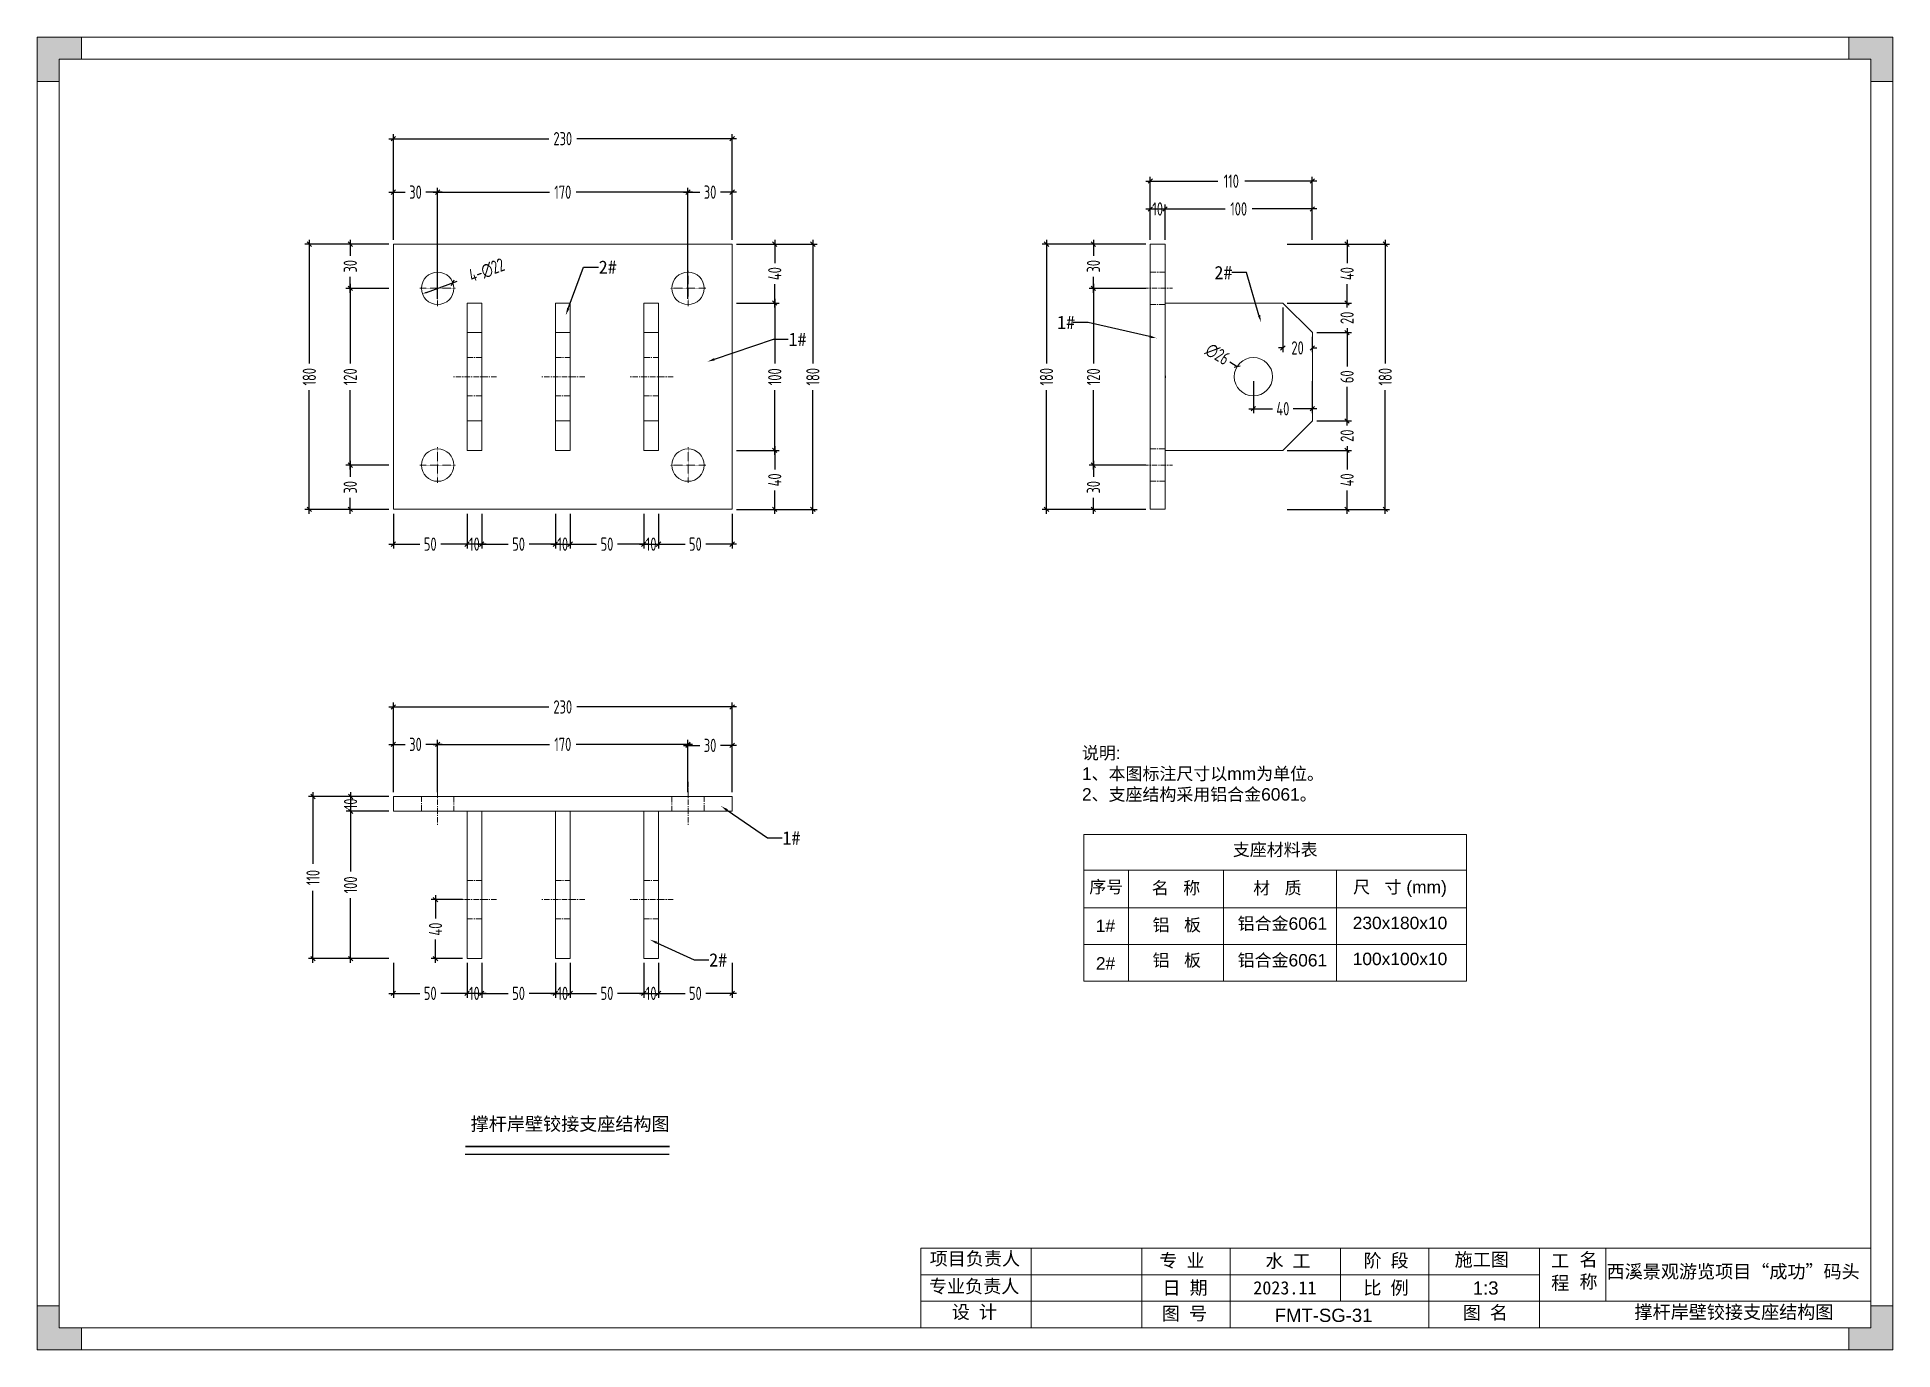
# Model space of a CAD drawing. Header units: millimetres. Extents: x 4 to 2106212, y -117026 to 198097.
# Drawn here: x 2095112 to 2096372, y 189147 to 190038 of the extents above; entities that cross this region are included whole.
import ezdxf
from ezdxf import colors
from ezdxf.entities.mleader import LeaderData, LeaderLine
from ezdxf.math import Vec2, Vec3

# ---------------------------------------------------------------- set-up
doc = ezdxf.new("R2010")
doc.units = ezdxf.units.MM
doc.linetypes.add('CENTER', pattern=[0.6, 0.375, -0.075, 0.075, -0.075])
doc.linetypes.add('CENTER2', pattern=[28.575, 19.05, -3.175, 3.175, -3.175])
doc.layers.add('HR-dimension', color=9, linetype='Continuous')
doc.layers.add('标注', color=9, linetype='Continuous')
for name, color, linetype, lineweight in [('加强板', 140, 'Continuous', 18), ('图框', 7, 'Continuous', 13), ('文本', 3, 'Continuous', 13), ('结构', 4, 'Continuous', 18), ('虚线', 1, 'CENTER2', 0)]:
    doc.layers.add(name, color=color, linetype=linetype, lineweight=lineweight)
doc.styles.add('Arial', font='arial.ttf')
doc.styles.add('hztxt', font='ros1.shx', dxfattribs={"width": 0.8, "bigfont": 'hztxt.shx'})
doc.styles.get("Standard").update_dxf_attribs({"font": 'arial.ttf'})
doc.dimstyles.new('DIM-3', dxfattribs={"dimscale": 3, "dimtxt": 3, "dimasz": 1, "dimexe": 1, "dimexo": 1, "dimgap": 1, "dimtad": 0, "dimdec": 1, "dimrnd": 0.0005, "dimzin": 9, "dimdsep": 46, "dimtxsty": 'hztxt', "dimblk": 'OBLIQUE', "dimcen": 0, "dimdle": 1, "dimclrd": 9, "dimclre": 9, "dimclrt": 2, "dimazin": 2, "dimtfac": 1, "dimtdec": 1, "dimtofl": 0, "dimtmove": 0, "dimatfit": 3, "dimfxl": 1, "dimarcsym": 2})
doc.dimstyles.new('HR-A3-DIM3', dxfattribs={"dimscale": 3, "dimtxt": 3, "dimasz": 1, "dimexe": 1, "dimexo": 1, "dimgap": 1, "dimtad": 1, "dimdec": 1, "dimdsep": 46, "dimtxsty": 'hztxt', "dimblk2": 'OBLIQUE', "dimsah": 1, "dimcen": 0, "dimdle": 1, "dimclrd": 9, "dimclre": 9, "dimclrt": 2, "dimadec": 1, "dimazin": 0, "dimtfac": 1, "dimtdec": 1, "dimtix": 1, "dimtmove": 2, "dimatfit": 3, "dimfxl": 1, "dimtfill": 1, "dimtolj": 1, "dimtzin": 0, "dimarcsym": 1})

msp = doc.modelspace()

# ---------------------------------------------------------------- texts
at = {"layer": '文本', "style": 'Arial'}
for p in [(2095927.3335, 189432.4557), (2095927.3335, 189407.5592)]:
    msp.add_text('铝合金6061', height=8.4375, dxfattribs=at).set_placement(p)
at = {"layer": '文本', "insert": (2095821.602, 189556.6923), "char_height": 8.4375, "attachment_point": 1, "style": 'Arial'}
msp.add_mtext_dynamic_manual_height_columns('{\\fSimSun|b0|i0|c134|p2;说明}:\\P1{\\fSimSun|b0|i0|c134|p2;、本图标注尺寸以}mm{\\fSimSun|b0|i0|c134|p2;为单位。\\P}2{\\fSimSun|b0|i0|c134|p2;、支座结构采用铝合金}6061{\\fSimSun|b0|i0|c134|p2;。}', width=188.63347, gutter_width=12.5, heights=[0], dxfattribs=at)
at = {"layer": '文本', "char_height": 8.4375, "attachment_point": 5, "style": 'Arial'}
for s, insert in [('支座材料表', (2095952.8207, 189486.3911)), ('序号', (2095838.0674, 189461.0972)), ('名   称', (2095885.4232, 189460.3825)), ('材   质', (2095954.2855, 189460.3825)), ('尺   寸 (mm)', (2096037.5328, 189460.1985)), ('铝   板', (2095885.9692, 189435.2709)), ('230x180x10', (2096037.5328, 189437.0378)), ('1#', (2095837.4903, 189435.0637)), ('铝   板', (2095885.9692, 189411.2732)), ('100x100x10', (2096037.5328, 189412.6259)), ('2#', (2095837.6409, 189409.6723))]:
    msp.add_mtext(s, dxfattribs=dict(at, insert=insert))
at = {"layer": '文本', "color": 6, "char_height": 9, "attachment_point": 1, "style": 'Arial'}
for s, width, gutter_width, heights, insert in [('撑杆岸壁铰接支座结构图', 164.493338, 1.4062, [0], (2095406.5925, 189305.1707)), ('1:3', 19.702496, 1.4062, [0], (2096086.9416, 189193.811)), ('{\\C256;FMT-SG-31}', 69.470087, 0, [9.4744], (2095952.4669, 189175.2669)), ('撑杆岸壁铰接支座结构图', 164.493338, 1.4062, [0], (2096196.7493, 189177.4857))]:
    msp.add_mtext_dynamic_manual_height_columns(s, width=width, gutter_width=gutter_width, heights=heights, dxfattribs=dict(at, insert=insert))

# ---------------------------------------------------------------- blocks, each defined once
blk = doc.blocks.new('GW-TK')
at = {"layer": '图框', "linetype": 'Continuous', "lineweight": 0}
h = blk.add_hatch(color=256, dxfattribs=at)
h.dxf.hatch_style = 1
h.paths.add_polyline_path([(927183.55, 464715.01), (927183.55, 464705.01), (927188.55, 464705.01), (927188.55, 464710.01), (927193.56, 464710.01), (927193.56, 464715.01)])
h = blk.add_hatch(color=256, dxfattribs=at)
h.dxf.hatch_style = 1
h.paths.add_polyline_path([(927593.55, 464715.01), (927593.55, 464710.01), (927598.55, 464710.01), (927598.55, 464705.01), (927603.55, 464705.01), (927603.55, 464715.01)])
h = blk.add_hatch(color=256, dxfattribs=at)
h.dxf.hatch_style = 1
h.paths.add_polyline_path([(927193.56, 464418.01), (927193.56, 464423.01), (927188.55, 464423.01), (927188.55, 464428.01), (927183.55, 464428.01), (927183.55, 464418.01)])
h = blk.add_hatch(color=256, dxfattribs=at)
h.dxf.hatch_style = 1
h.paths.add_polyline_path([(927603.55, 464418.01), (927603.55, 464428.01), (927598.55, 464428.01), (927598.55, 464423.01), (927593.55, 464423.01), (927593.55, 464418.01)])
at = {"layer": '图框', "linetype": 'Continuous'}
for p, q in [((927383.55, 464441.02), (927383.55, 464423.01)), ((927408.55, 464441.02), (927408.55, 464423.01)), ((927433.55, 464441.02), (927433.55, 464423.01)), ((927453.55, 464441.02), (927453.55, 464423.01)), ((927478.55, 464441.02), (927478.55, 464429.01)), ((927498.55, 464441.02), (927498.55, 464423.01)), ((927523.55, 464441.02), (927523.55, 464423.01)), ((927538.55, 464441.02), (927538.55, 464429.01)), ((927383.55, 464435.01), (927523.55, 464435.01)), ((927451.56, 464429.01), (927383.55, 464429.01)), ((927383.55, 464429.01), (927598.55, 464429.01))]:
    blk.add_line(p, q, dxfattribs=at)
at = {"layer": '图框', "linetype": 'Continuous', "lineweight": 0}
for points in [[(927188.55, 464705.01), (927188.55, 464710.01), (927193.56, 464710.01), (927193.56, 464715.01), (927183.55, 464715.01), (927183.55, 464705.01)], [(927598.55, 464705.01), (927598.55, 464710.01), (927593.55, 464710.01), (927593.55, 464715.01), (927603.55, 464715.01), (927603.55, 464705.01)], [(927188.55, 464428.01), (927188.55, 464423.01), (927193.56, 464423.01), (927193.56, 464418.01), (927183.55, 464418.01), (927183.55, 464428.01)], [(927598.55, 464428.01), (927598.55, 464423.01), (927593.55, 464423.01), (927593.55, 464418.01), (927603.55, 464418.01), (927603.55, 464428.01)]]:
    blk.add_lwpolyline(points, close=True, dxfattribs=at)
at = {"layer": '图框'}
for points in [[(927183.55, 464715.01), (927603.55, 464715.01), (927603.55, 464418.01), (927183.55, 464418.01)], [(927188.55, 464710.01), (927598.55, 464710.01), (927598.55, 464423.01), (927188.55, 464423.01)]]:
    blk.add_lwpolyline(points, close=True, dxfattribs=at)
at = {"layer": '图框', "linetype": 'Continuous'}
blk.add_lwpolyline([(927383.55, 464441.02), (927598.55, 464441.02)], dxfattribs=at)
at = {"layer": '图框', "linetype": 'Continuous', "char_height": 3, "attachment_point": 1}
for s, width, heights, insert in [('{\\fSimSun|b0|i0|c134|p2;项目负责人}', 26.0225, [0], (927385.56, 464440.15)), ('{\\fSimSun|b0|i0|c134|p2;专 业}', 12.8345, [0], (927437.53, 464439.73)), ('{\\fSimSun|b0|i0|c134|p2;阶 段}', 17.4775, [0], (927483.73, 464439.73)), ('{\\fSimSun|b0|i0|c134|p2;工 程}', 5.2119, [0], (927526.21, 464439.66)), ('{\\fSimSun|b0|i0|c134|p2;名 称}', 5.2119, [0], (927532.62, 464439.93)), ('{\\fSimSun|b0|i0|c134|p2;专业负责人}', 24.6361, [2.04], (927385.39, 464433.9)), ('{\\fSimSun|b0|i0|c134|p2;日 期}', 11.224, [0], (927438.25, 464433.55)), ('{\\fSimSun|b0|i0|c134|p2;比 例}', 10.9146, [0], (927483.71, 464433.55)), ('{\\fSimSun|b0|i0|c134|p2;设 计}', 16.2353, [0], (927390.55, 464428.09)), ('{\\fSimSun|b0|i0|c134|p2;图 号}', 23.6261, [0], (927438.11, 464427.75)), ('{\\fSimSun|b0|i0|c134|p2;图 名}', 12.066, [0], (927506.19, 464427.94))]:
    blk.add_mtext_dynamic_manual_height_columns(s, width=width, gutter_width=17.5, heights=heights, dxfattribs=dict(at, insert=insert))
at = {"layer": '图框', "color": 3, "linetype": 'Continuous', "char_height": 3, "attachment_point": 1}
for s, width, insert in [('{\\fSimSun|b0|i0|c134|p2;水 工}', 11.224, (927461.55, 464439.63)), ('\\pt9;{\\fSimSun|b0|i0|c134|p2;施工图}', 18.6303, (927504.36, 464439.94)), ('\\pt9;{\\fSimSun|b0|i0|c134|p2;西溪景观游览项目“成功”码头}', 60.0149, (927538.77, 464437.24)), ('{\\fSimSun|b0|i0|c134|p2;2023.11}', 11.224, (927458.8, 464433.55))]:
    blk.add_mtext_dynamic_manual_height_columns(s, width=width, gutter_width=17.5, heights=[0], dxfattribs=dict(at, insert=insert))
blk = doc.blocks.new('_Oblique')
at = {"color": 0, "linetype": 'ByBlock', "lineweight": -2}
blk.add_line((-0.5, -0.5), (0.5, 0.5), dxfattribs=at)
blk = doc.blocks.new('*D1772')
at = {"layer": 'Defpoints', "color": 0, "ltscale": 10, "transparency": 16777216}
for p in [(2095354.1, 189897.8), (2095324.8, 189867.8), (2095354.1, 189867.8)]:
    blk.add_point(p, dxfattribs=at)
at = {"layer": 'HR-dimension', "color": 9, "lineweight": -2, "ltscale": 10, "transparency": 16777216}
for p, q in [((2095351.1, 189897.8), (2095321.8, 189897.8)), ((2095324.8, 189900.8), (2095324.8, 189889.9)), ((2095351.1, 189867.8), (2095321.8, 189867.8)), ((2095324.8, 189864.8), (2095324.8, 189875.7))]:
    blk.add_line(p, q, dxfattribs=at)
at = {"layer": 'HR-dimension', "color": 9, "lineweight": -2, "ltscale": 10, "transparency": 16777216, "xscale": 3, "yscale": 3, "zscale": 3}
for p, rotation in [((2095324.8, 189897.8), 90), ((2095324.8, 189867.8), 270)]:
    blk.add_blockref('_Oblique', p, dxfattribs=dict(at, rotation=rotation))
at = {"layer": 'HR-dimension', "color": 2, "ltscale": 10, "transparency": 16777216, "insert": (2095324.8, 189882.8), "char_height": 9, "attachment_point": 5, "rotation": 90, "style": 'hztxt'}
blk.add_mtext('30', dxfattribs=at)
blk = doc.blocks.new('*D1766')
at = {"layer": 'Defpoints', "color": 0, "ltscale": 10, "transparency": 16777216}
for p in [(2095354.1, 189867.8), (2095324.8, 189747.8), (2095354.1, 189747.8)]:
    blk.add_point(p, dxfattribs=at)
at = {"layer": 'HR-dimension', "color": 9, "lineweight": -2, "ltscale": 10, "transparency": 16777216}
for p, q in [((2095351.1, 189867.8), (2095321.8, 189867.8)), ((2095324.8, 189870.8), (2095324.8, 189816.9)), ((2095324.8, 189744.8), (2095324.8, 189798.7)), ((2095351.1, 189747.8), (2095321.8, 189747.8))]:
    blk.add_line(p, q, dxfattribs=at)
at = {"layer": 'HR-dimension', "color": 9, "lineweight": -2, "ltscale": 10, "transparency": 16777216, "xscale": 3, "yscale": 3, "zscale": 3}
for p, rotation in [((2095324.8, 189867.8), 90), ((2095324.8, 189747.8), 270)]:
    blk.add_blockref('_Oblique', p, dxfattribs=dict(at, rotation=rotation))
at = {"layer": 'HR-dimension', "color": 2, "ltscale": 10, "transparency": 16777216, "insert": (2095324.8, 189807.8), "char_height": 9, "attachment_point": 5, "rotation": 90, "style": 'hztxt'}
blk.add_mtext('120', dxfattribs=at)
blk = doc.blocks.new('*D1773')
at = {"layer": 'Defpoints', "color": 0, "ltscale": 10, "transparency": 16777216}
for p in [(2095354.1, 189747.8), (2095324.8, 189717.8), (2095354.1, 189717.8)]:
    blk.add_point(p, dxfattribs=at)
at = {"layer": 'HR-dimension', "color": 9, "lineweight": -2, "ltscale": 10, "transparency": 16777216}
for p, q in [((2095351.1, 189747.8), (2095321.8, 189747.8)), ((2095324.8, 189750.8), (2095324.8, 189739.9)), ((2095351.1, 189717.8), (2095321.8, 189717.8)), ((2095324.8, 189714.8), (2095324.8, 189725.7))]:
    blk.add_line(p, q, dxfattribs=at)
at = {"layer": 'HR-dimension', "color": 9, "lineweight": -2, "ltscale": 10, "transparency": 16777216, "xscale": 3, "yscale": 3, "zscale": 3}
for p, rotation in [((2095324.8, 189747.8), 90), ((2095324.8, 189717.8), 270)]:
    blk.add_blockref('_Oblique', p, dxfattribs=dict(at, rotation=rotation))
at = {"layer": 'HR-dimension', "color": 2, "ltscale": 10, "transparency": 16777216, "insert": (2095324.8, 189732.8), "char_height": 9, "attachment_point": 5, "rotation": 90, "style": 'hztxt'}
blk.add_mtext('30', dxfattribs=at)
blk = doc.blocks.new('*D1774')
at = {"layer": 'Defpoints', "color": 0, "ltscale": 10, "transparency": 16777216}
for p in [(2095297, 189897.8), (2095354.1, 189897.8), (2095354.1, 189717.8)]:
    blk.add_point(p, dxfattribs=at)
at = {"layer": 'HR-dimension', "color": 9, "lineweight": -2, "ltscale": 10, "transparency": 16777216}
for p, q in [((2095351.1, 189897.8), (2095294, 189897.8)), ((2095297, 189900.8), (2095297, 189816.9)), ((2095297, 189714.8), (2095297, 189798.7)), ((2095351.1, 189717.8), (2095294, 189717.8))]:
    blk.add_line(p, q, dxfattribs=at)
at = {"layer": 'HR-dimension', "color": 9, "lineweight": -2, "ltscale": 10, "transparency": 16777216, "xscale": 3, "yscale": 3, "zscale": 3}
for p, rotation in [((2095297, 189897.8), 90), ((2095297, 189717.8), 270)]:
    blk.add_blockref('_Oblique', p, dxfattribs=dict(at, rotation=rotation))
at = {"layer": 'HR-dimension', "color": 2, "ltscale": 10, "transparency": 16777216, "insert": (2095297, 189807.8), "char_height": 9, "attachment_point": 5, "rotation": 90, "style": 'hztxt'}
blk.add_mtext('180', dxfattribs=at)
blk = doc.blocks.new('*D1767')
at = {"layer": 'Defpoints', "color": 0, "ltscale": 10, "transparency": 16777216}
for p in [(2095384.1, 189933.1), (2095354.1, 189897.8), (2095384.1, 189857.8)]:
    blk.add_point(p, dxfattribs=at)
at = {"layer": 'HR-dimension', "color": 9, "lineweight": -2, "ltscale": 10, "transparency": 16777216}
for p, q in [((2095351.1, 189933.1), (2095362.1, 189933.1)), ((2095354.1, 189900.8), (2095354.1, 189936.1)), ((2095387.1, 189933.1), (2095376.2, 189933.1)), ((2095384.1, 189860.8), (2095384.1, 189936.1))]:
    blk.add_line(p, q, dxfattribs=at)
at = {"layer": 'HR-dimension', "color": 9, "lineweight": -2, "ltscale": 10, "transparency": 16777216, "xscale": 3, "yscale": 3, "zscale": 3, "rotation": 180}
blk.add_blockref('_Oblique', (2095354.1, 189933.1), dxfattribs=at)
at = {"layer": 'HR-dimension', "color": 9, "lineweight": -2, "ltscale": 10, "transparency": 16777216, "xscale": 3, "yscale": 3, "zscale": 3}
blk.add_blockref('_Oblique', (2095384.1, 189933.1), dxfattribs=at)
at = {"layer": 'HR-dimension', "color": 2, "ltscale": 10, "transparency": 16777216, "insert": (2095369.1, 189933.1), "char_height": 9, "attachment_point": 5, "style": 'hztxt'}
blk.add_mtext('30', dxfattribs=at)
blk = doc.blocks.new('*D1768')
at = {"layer": 'Defpoints', "color": 0, "ltscale": 10, "transparency": 16777216}
for p in [(2095554.1, 189933.1), (2095384.1, 189857.8), (2095554.1, 189857.8)]:
    blk.add_point(p, dxfattribs=at)
at = {"layer": 'HR-dimension', "color": 9, "lineweight": -2, "ltscale": 10, "transparency": 16777216}
for p, q in [((2095381.1, 189933.1), (2095460, 189933.1)), ((2095384.1, 189860.8), (2095384.1, 189936.1)), ((2095557.1, 189933.1), (2095478.3, 189933.1)), ((2095554.1, 189860.8), (2095554.1, 189936.1))]:
    blk.add_line(p, q, dxfattribs=at)
at = {"layer": 'HR-dimension', "color": 9, "lineweight": -2, "ltscale": 10, "transparency": 16777216, "xscale": 3, "yscale": 3, "zscale": 3, "rotation": 180}
blk.add_blockref('_Oblique', (2095384.1, 189933.1), dxfattribs=at)
at = {"layer": 'HR-dimension', "color": 9, "lineweight": -2, "ltscale": 10, "transparency": 16777216, "xscale": 3, "yscale": 3, "zscale": 3}
blk.add_blockref('_Oblique', (2095554.1, 189933.1), dxfattribs=at)
at = {"layer": 'HR-dimension', "color": 2, "ltscale": 10, "transparency": 16777216, "insert": (2095469.1, 189933.1), "char_height": 9, "attachment_point": 5, "style": 'hztxt'}
blk.add_mtext('170', dxfattribs=at)
blk = doc.blocks.new('*D1775')
at = {"layer": 'Defpoints', "color": 0, "ltscale": 10, "transparency": 16777216}
for p in [(2095584.1, 189933.1), (2095584.1, 189897.8), (2095554.1, 189857.8)]:
    blk.add_point(p, dxfattribs=at)
at = {"layer": 'HR-dimension', "color": 9, "lineweight": -2, "ltscale": 10, "transparency": 16777216}
for p, q in [((2095551.1, 189933.1), (2095562.1, 189933.1)), ((2095554.1, 189860.8), (2095554.1, 189936.1)), ((2095587.1, 189933.1), (2095576.2, 189933.1)), ((2095584.1, 189900.8), (2095584.1, 189936.1))]:
    blk.add_line(p, q, dxfattribs=at)
at = {"layer": 'HR-dimension', "color": 9, "lineweight": -2, "ltscale": 10, "transparency": 16777216, "xscale": 3, "yscale": 3, "zscale": 3, "rotation": 180}
blk.add_blockref('_Oblique', (2095554.1, 189933.1), dxfattribs=at)
at = {"layer": 'HR-dimension', "color": 9, "lineweight": -2, "ltscale": 10, "transparency": 16777216, "xscale": 3, "yscale": 3, "zscale": 3}
blk.add_blockref('_Oblique', (2095584.1, 189933.1), dxfattribs=at)
at = {"layer": 'HR-dimension', "color": 2, "ltscale": 10, "transparency": 16777216, "insert": (2095569.1, 189933.1), "char_height": 9, "attachment_point": 5, "style": 'hztxt'}
blk.add_mtext('30', dxfattribs=at)
blk = doc.blocks.new('*D1776')
at = {"layer": 'Defpoints', "color": 0, "ltscale": 10, "transparency": 16777216}
for p in [(2095354.1, 189969.4), (2095354.1, 189897.8), (2095584.1, 189897.8)]:
    blk.add_point(p, dxfattribs=at)
at = {"layer": 'HR-dimension', "color": 9, "lineweight": -2, "ltscale": 10, "transparency": 16777216}
for p, q in [((2095351.1, 189969.4), (2095459.7, 189969.4)), ((2095354.1, 189900.8), (2095354.1, 189972.4)), ((2095587.1, 189969.4), (2095478.6, 189969.4)), ((2095584.1, 189900.8), (2095584.1, 189972.4))]:
    blk.add_line(p, q, dxfattribs=at)
at = {"layer": 'HR-dimension', "color": 9, "lineweight": -2, "ltscale": 10, "transparency": 16777216, "xscale": 3, "yscale": 3, "zscale": 3, "rotation": 180}
blk.add_blockref('_Oblique', (2095354.1, 189969.4), dxfattribs=at)
at = {"layer": 'HR-dimension', "color": 9, "lineweight": -2, "ltscale": 10, "transparency": 16777216, "xscale": 3, "yscale": 3, "zscale": 3}
blk.add_blockref('_Oblique', (2095584.1, 189969.4), dxfattribs=at)
at = {"layer": 'HR-dimension', "color": 2, "ltscale": 10, "transparency": 16777216, "insert": (2095469.1, 189969.4), "char_height": 9, "attachment_point": 5, "style": 'hztxt'}
blk.add_mtext('230', dxfattribs=at)
blk = doc.blocks.new('*D1777')
at = {"layer": 'Defpoints', "color": 0, "ltscale": 10, "transparency": 16777216}
for p in [(2095978, 189921.7), (2095878, 189897.8), (2095978, 189897.8)]:
    blk.add_point(p, dxfattribs=at)
at = {"layer": 'HR-dimension', "color": 9, "lineweight": -2, "ltscale": 10, "transparency": 16777216}
for p, q in [((2095875, 189921.7), (2095918.9, 189921.7)), ((2095878, 189900.8), (2095878, 189924.7)), ((2095981, 189921.7), (2095937.1, 189921.7)), ((2095978, 189900.8), (2095978, 189924.7))]:
    blk.add_line(p, q, dxfattribs=at)
at = {"layer": 'HR-dimension', "color": 9, "lineweight": -2, "ltscale": 10, "transparency": 16777216, "xscale": 3, "yscale": 3, "zscale": 3, "rotation": 180}
blk.add_blockref('_Oblique', (2095878, 189921.7), dxfattribs=at)
at = {"layer": 'HR-dimension', "color": 9, "lineweight": -2, "ltscale": 10, "transparency": 16777216, "xscale": 3, "yscale": 3, "zscale": 3}
blk.add_blockref('_Oblique', (2095978, 189921.7), dxfattribs=at)
at = {"layer": 'HR-dimension', "color": 2, "ltscale": 10, "transparency": 16777216, "insert": (2095928, 189921.7), "char_height": 9, "attachment_point": 5, "style": 'hztxt'}
blk.add_mtext('100', dxfattribs=at)
blk = doc.blocks.new('*D1769')
at = {"layer": 'Defpoints', "color": 0, "ltscale": 10, "transparency": 16777216}
for p in [(2095978, 189940.6), (2095868, 189897.8), (2095978, 189897.8)]:
    blk.add_point(p, dxfattribs=at)
at = {"layer": 'HR-dimension', "color": 9, "lineweight": -2, "ltscale": 10, "transparency": 16777216}
for p, q in [((2095868, 189900.8), (2095868, 189943.6)), ((2095978, 189900.8), (2095978, 189943.6)), ((2095865, 189940.6), (2095913.9, 189940.6)), ((2095981, 189940.6), (2095932.1, 189940.6))]:
    blk.add_line(p, q, dxfattribs=at)
at = {"layer": 'HR-dimension', "color": 9, "lineweight": -2, "ltscale": 10, "transparency": 16777216, "xscale": 3, "yscale": 3, "zscale": 3, "rotation": 180}
blk.add_blockref('_Oblique', (2095868, 189940.6), dxfattribs=at)
at = {"layer": 'HR-dimension', "color": 9, "lineweight": -2, "ltscale": 10, "transparency": 16777216, "xscale": 3, "yscale": 3, "zscale": 3}
blk.add_blockref('_Oblique', (2095978, 189940.6), dxfattribs=at)
at = {"layer": 'HR-dimension', "color": 2, "ltscale": 10, "transparency": 16777216, "insert": (2095923, 189940.6), "char_height": 9, "attachment_point": 5, "style": 'hztxt'}
blk.add_mtext('110', dxfattribs=at)
blk = doc.blocks.new('*D1778')
at = {"layer": 'Defpoints', "color": 0, "ltscale": 10, "transparency": 16777216}
for p in [(2095354.1, 189522.9), (2095325, 189512.9), (2095354.1, 189512.9)]:
    blk.add_point(p, dxfattribs=at)
at = {"layer": 'HR-dimension', "color": 9, "lineweight": -2, "ltscale": 10, "transparency": 16777216}
for p, q in [((2095351.1, 189522.9), (2095322, 189522.9)), ((2095325, 189525.9), (2095325, 189509.9)), ((2095351.1, 189512.9), (2095322, 189512.9))]:
    blk.add_line(p, q, dxfattribs=at)
at = {"layer": 'HR-dimension', "color": 9, "lineweight": -2, "ltscale": 10, "transparency": 16777216, "xscale": 3, "yscale": 3, "zscale": 3}
for p, rotation in [((2095325, 189522.9), 90), ((2095325, 189512.9), 270)]:
    blk.add_blockref('_Oblique', p, dxfattribs=dict(at, rotation=rotation))
at = {"layer": 'HR-dimension', "color": 2, "ltscale": 10, "transparency": 16777216, "insert": (2095325, 189517.9), "char_height": 9, "attachment_point": 5, "rotation": 90, "style": 'hztxt'}
blk.add_mtext('10', dxfattribs=at)
blk = doc.blocks.new('*D1779')
at = {"layer": 'Defpoints', "color": 0, "ltscale": 10, "transparency": 16777216}
for p in [(2095354.1, 189512.9), (2095325, 189412.9), (2095354.1, 189412.9)]:
    blk.add_point(p, dxfattribs=at)
at = {"layer": 'HR-dimension', "color": 9, "lineweight": -2, "ltscale": 10, "transparency": 16777216}
for p, q in [((2095325, 189515.9), (2095325, 189472.1)), ((2095351.1, 189512.9), (2095322, 189512.9)), ((2095325, 189409.9), (2095325, 189453.8)), ((2095351.1, 189412.9), (2095322, 189412.9))]:
    blk.add_line(p, q, dxfattribs=at)
at = {"layer": 'HR-dimension', "color": 9, "lineweight": -2, "ltscale": 10, "transparency": 16777216, "xscale": 3, "yscale": 3, "zscale": 3}
for p, rotation in [((2095325, 189512.9), 90), ((2095325, 189412.9), 270)]:
    blk.add_blockref('_Oblique', p, dxfattribs=dict(at, rotation=rotation))
at = {"layer": 'HR-dimension', "color": 2, "ltscale": 10, "transparency": 16777216, "insert": (2095325, 189462.9), "char_height": 9, "attachment_point": 5, "rotation": 90, "style": 'hztxt'}
blk.add_mtext('100', dxfattribs=at)
blk = doc.blocks.new('*D1770')
at = {"layer": 'Defpoints', "color": 0, "ltscale": 10, "transparency": 16777216}
for p in [(2095299.5, 189522.9), (2095354.1, 189522.9), (2095354.1, 189412.9)]:
    blk.add_point(p, dxfattribs=at)
at = {"layer": 'HR-dimension', "color": 9, "lineweight": -2, "ltscale": 10, "transparency": 16777216}
for p, q in [((2095351.1, 189522.9), (2095296.5, 189522.9)), ((2095299.5, 189525.9), (2095299.5, 189477.1)), ((2095299.5, 189409.9), (2095299.5, 189458.8)), ((2095351.1, 189412.9), (2095296.5, 189412.9))]:
    blk.add_line(p, q, dxfattribs=at)
at = {"layer": 'HR-dimension', "color": 9, "lineweight": -2, "ltscale": 10, "transparency": 16777216, "xscale": 3, "yscale": 3, "zscale": 3}
for p, rotation in [((2095299.5, 189522.9), 90), ((2095299.5, 189412.9), 270)]:
    blk.add_blockref('_Oblique', p, dxfattribs=dict(at, rotation=rotation))
at = {"layer": 'HR-dimension', "color": 2, "ltscale": 10, "transparency": 16777216, "insert": (2095299.5, 189467.9), "char_height": 9, "attachment_point": 5, "rotation": 90, "style": 'hztxt'}
blk.add_mtext('110', dxfattribs=at)
blk = doc.blocks.new('*D1780')
at = {"layer": 'Defpoints', "color": 0, "ltscale": 10, "transparency": 16777216}
for p in [(2095878, 189921.7), (2095868, 189897.8), (2095878, 189897.8)]:
    blk.add_point(p, dxfattribs=at)
at = {"layer": 'HR-dimension', "color": 9, "lineweight": -2, "ltscale": 10, "transparency": 16777216}
for p, q in [((2095865, 189921.7), (2095881, 189921.7)), ((2095868, 189900.8), (2095868, 189924.7)), ((2095878, 189900.8), (2095878, 189924.7))]:
    blk.add_line(p, q, dxfattribs=at)
at = {"layer": 'HR-dimension', "color": 9, "lineweight": -2, "ltscale": 10, "transparency": 16777216, "xscale": 3, "yscale": 3, "zscale": 3, "rotation": 180}
blk.add_blockref('_Oblique', (2095868, 189921.7), dxfattribs=at)
at = {"layer": 'HR-dimension', "color": 9, "lineweight": -2, "ltscale": 10, "transparency": 16777216, "xscale": 3, "yscale": 3, "zscale": 3}
blk.add_blockref('_Oblique', (2095878, 189921.7), dxfattribs=at)
at = {"layer": 'HR-dimension', "color": 2, "ltscale": 10, "transparency": 16777216, "insert": (2095873, 189921.7), "char_height": 9, "attachment_point": 5, "style": 'hztxt'}
blk.add_mtext('10', dxfattribs=at)
blk = doc.blocks.new('*D1781')
at = {"layer": 'Defpoints', "color": 0, "ltscale": 10, "transparency": 16777216}
for p in [(2095394.5, 189871.6), (2095373.8, 189864.1)]:
    blk.add_point(p, dxfattribs=at)
at = {"layer": 'HR-dimension', "color": 9, "lineweight": -2, "ltscale": 10, "transparency": 16777216}
blk.add_line((2095376.6, 189865.1), (2095397.3, 189872.6), dxfattribs=at)
at = {"layer": 'HR-dimension', "color": 9, "ltscale": 10, "transparency": 16777216}
blk.add_solid([(2095376.5, 189865.6), (2095376.8, 189864.6), (2095373.8, 189864.1)], dxfattribs=at)
at = {"layer": 'HR-dimension', "color": 9, "lineweight": -2, "ltscale": 10, "transparency": 16777216, "xscale": 3, "yscale": 3, "zscale": 3, "rotation": 20.04187993597852}
blk.add_blockref('_Oblique', (2095394.5, 189871.6), dxfattribs=at)
at = {"layer": 'HR-dimension', "color": 2, "ltscale": 10, "transparency": 16777216, "insert": (2095417.5, 189880), "char_height": 9, "attachment_point": 5, "rotation": 20.0419, "style": 'hztxt', "bg_fill": 3, "box_fill_scale": 1.1, "bg_fill_color": 256, "bg_fill_true_color": 13158600, "bg_fill_transparency": 0}
blk.add_mtext('\\A1;4-∅22', dxfattribs=at)
blk = doc.blocks.new('*D1771')
at = {"layer": 'Defpoints', "color": 0, "ltscale": 10, "transparency": 16777216}
for p in [(2095354.1, 189717.8), (2095404.1, 189717.8), (2095354.1, 189694.2)]:
    blk.add_point(p, dxfattribs=at)
at = {"layer": 'HR-dimension', "color": 9, "lineweight": -2, "ltscale": 10, "transparency": 16777216}
for p, q in [((2095354.1, 189714.8), (2095354.1, 189691.2)), ((2095404.1, 189714.8), (2095404.1, 189691.2)), ((2095351.1, 189694.2), (2095372.1, 189694.2)), ((2095407.1, 189694.2), (2095386.2, 189694.2))]:
    blk.add_line(p, q, dxfattribs=at)
at = {"layer": 'HR-dimension', "color": 9, "lineweight": -2, "ltscale": 10, "transparency": 16777216, "xscale": 3, "yscale": 3, "zscale": 3, "rotation": 180}
blk.add_blockref('_Oblique', (2095354.1, 189694.2), dxfattribs=at)
at = {"layer": 'HR-dimension', "color": 9, "lineweight": -2, "ltscale": 10, "transparency": 16777216, "xscale": 3, "yscale": 3, "zscale": 3}
blk.add_blockref('_Oblique', (2095404.1, 189694.2), dxfattribs=at)
at = {"layer": 'HR-dimension', "color": 2, "ltscale": 10, "transparency": 16777216, "insert": (2095379.1, 189694.2), "char_height": 9, "attachment_point": 5, "style": 'hztxt'}
blk.add_mtext('50', dxfattribs=at)
blk = doc.blocks.new('*D1759')
at = {"layer": 'Defpoints', "color": 0, "ltscale": 10, "transparency": 16777216}
for p in [(2095414.1, 189717.8), (2095464.1, 189717.8), (2095464.1, 189694.2)]:
    blk.add_point(p, dxfattribs=at)
at = {"layer": 'HR-dimension', "color": 9, "lineweight": -2, "ltscale": 10, "transparency": 16777216}
for p, q in [((2095414.1, 189714.8), (2095414.1, 189691.2)), ((2095464.1, 189714.8), (2095464.1, 189691.2)), ((2095411.1, 189694.2), (2095432.1, 189694.2)), ((2095467.1, 189694.2), (2095446.2, 189694.2))]:
    blk.add_line(p, q, dxfattribs=at)
at = {"layer": 'HR-dimension', "color": 9, "lineweight": -2, "ltscale": 10, "transparency": 16777216, "xscale": 3, "yscale": 3, "zscale": 3, "rotation": 180}
blk.add_blockref('_Oblique', (2095414.1, 189694.2), dxfattribs=at)
at = {"layer": 'HR-dimension', "color": 9, "lineweight": -2, "ltscale": 10, "transparency": 16777216, "xscale": 3, "yscale": 3, "zscale": 3}
blk.add_blockref('_Oblique', (2095464.1, 189694.2), dxfattribs=at)
at = {"layer": 'HR-dimension', "color": 2, "ltscale": 10, "transparency": 16777216, "insert": (2095439.1, 189694.2), "char_height": 9, "attachment_point": 5, "style": 'hztxt'}
blk.add_mtext('50', dxfattribs=at)
blk = doc.blocks.new('*D1760')
at = {"layer": 'Defpoints', "color": 0, "ltscale": 10, "transparency": 16777216}
for p in [(2095534.1, 189717.8), (2095584.1, 189717.8), (2095584.1, 189694.2)]:
    blk.add_point(p, dxfattribs=at)
at = {"layer": 'HR-dimension', "color": 9, "lineweight": -2, "ltscale": 10, "transparency": 16777216}
for p, q in [((2095534.1, 189714.8), (2095534.1, 189691.2)), ((2095584.1, 189714.8), (2095584.1, 189691.2)), ((2095531.1, 189694.2), (2095552.1, 189694.2)), ((2095587.1, 189694.2), (2095566.2, 189694.2))]:
    blk.add_line(p, q, dxfattribs=at)
at = {"layer": 'HR-dimension', "color": 9, "lineweight": -2, "ltscale": 10, "transparency": 16777216, "xscale": 3, "yscale": 3, "zscale": 3, "rotation": 180}
blk.add_blockref('_Oblique', (2095534.1, 189694.2), dxfattribs=at)
at = {"layer": 'HR-dimension', "color": 9, "lineweight": -2, "ltscale": 10, "transparency": 16777216, "xscale": 3, "yscale": 3, "zscale": 3}
blk.add_blockref('_Oblique', (2095584.1, 189694.2), dxfattribs=at)
at = {"layer": 'HR-dimension', "color": 2, "ltscale": 10, "transparency": 16777216, "insert": (2095559.1, 189694.2), "char_height": 9, "attachment_point": 5, "style": 'hztxt'}
blk.add_mtext('50', dxfattribs=at)
blk = doc.blocks.new('*D1782')
at = {"color": 9, "lineweight": -2, "transparency": 16777216}
for p, q in [((2095351.1, 189558.3), (2095362.1, 189558.3)), ((2095354.1, 189525.9), (2095354.1, 189561.3)), ((2095387.1, 189558.3), (2095376.2, 189558.3)), ((2095384.1, 189526.6), (2095384.1, 189561.3))]:
    blk.add_line(p, q, dxfattribs=at)
at = {"layer": 'Defpoints', "color": 0, "transparency": 16777216}
for p in [(2095384.1, 189558.3), (2095354.1, 189522.9), (2095384.1, 189523.6)]:
    blk.add_point(p, dxfattribs=at)
at = {"color": 9, "lineweight": -2, "transparency": 16777216, "xscale": 3, "yscale": 3, "zscale": 3, "rotation": 180}
blk.add_blockref('_Oblique', (2095354.1, 189558.3), dxfattribs=at)
at = {"color": 9, "lineweight": -2, "transparency": 16777216, "xscale": 3, "yscale": 3, "zscale": 3}
blk.add_blockref('_Oblique', (2095384.1, 189558.3), dxfattribs=at)
at = {"color": 2, "transparency": 16777216, "insert": (2095369.1, 189558.3), "char_height": 9, "attachment_point": 5, "style": 'hztxt'}
blk.add_mtext('30', dxfattribs=at)
blk = doc.blocks.new('*D1783')
at = {"color": 9, "lineweight": -2, "transparency": 16777216}
for p, q in [((2095381.1, 189558.3), (2095460, 189558.3)), ((2095384.1, 189525.9), (2095384.1, 189561.3)), ((2095557.1, 189558.3), (2095478.3, 189558.3)), ((2095554.1, 189526.6), (2095554.1, 189561.3))]:
    blk.add_line(p, q, dxfattribs=at)
at = {"layer": 'Defpoints', "color": 0, "transparency": 16777216}
for p in [(2095554.1, 189558.3), (2095384.1, 189522.9), (2095554.1, 189523.6)]:
    blk.add_point(p, dxfattribs=at)
at = {"color": 9, "lineweight": -2, "transparency": 16777216, "xscale": 3, "yscale": 3, "zscale": 3, "rotation": 180}
blk.add_blockref('_Oblique', (2095384.1, 189558.3), dxfattribs=at)
at = {"color": 9, "lineweight": -2, "transparency": 16777216, "xscale": 3, "yscale": 3, "zscale": 3}
blk.add_blockref('_Oblique', (2095554.1, 189558.3), dxfattribs=at)
at = {"color": 2, "transparency": 16777216, "insert": (2095469.1, 189558.3), "char_height": 9, "attachment_point": 5, "style": 'hztxt'}
blk.add_mtext('170', dxfattribs=at)
blk = doc.blocks.new('*D1784')
at = {"color": 9, "lineweight": -2, "transparency": 16777216}
for p, q in [((2095551.1, 189557.6), (2095562.1, 189557.6)), ((2095554.1, 189525.9), (2095554.1, 189560.6)), ((2095587.1, 189557.6), (2095576.2, 189557.6)), ((2095584.1, 189525.9), (2095584.1, 189560.6))]:
    blk.add_line(p, q, dxfattribs=at)
at = {"layer": 'Defpoints', "color": 0, "transparency": 16777216}
for p in [(2095584.1, 189557.6), (2095554.1, 189522.9), (2095584.1, 189522.9)]:
    blk.add_point(p, dxfattribs=at)
at = {"color": 9, "lineweight": -2, "transparency": 16777216, "xscale": 3, "yscale": 3, "zscale": 3, "rotation": 180}
blk.add_blockref('_Oblique', (2095554.1, 189557.6), dxfattribs=at)
at = {"color": 9, "lineweight": -2, "transparency": 16777216, "xscale": 3, "yscale": 3, "zscale": 3}
blk.add_blockref('_Oblique', (2095584.1, 189557.6), dxfattribs=at)
at = {"color": 2, "transparency": 16777216, "insert": (2095569.1, 189557.6), "char_height": 9, "attachment_point": 5, "style": 'hztxt'}
blk.add_mtext('30', dxfattribs=at)
blk = doc.blocks.new('*D1765')
at = {"color": 9, "lineweight": -2, "transparency": 16777216}
for p, q in [((2095351.1, 189583.7), (2095459.7, 189583.7)), ((2095354.1, 189525.9), (2095354.1, 189586.7)), ((2095587.1, 189583.7), (2095478.6, 189583.7)), ((2095584.1, 189525.9), (2095584.1, 189586.7))]:
    blk.add_line(p, q, dxfattribs=at)
at = {"layer": 'Defpoints', "color": 0, "transparency": 16777216}
for p in [(2095354.1, 189583.7), (2095354.1, 189522.9), (2095584.1, 189522.9)]:
    blk.add_point(p, dxfattribs=at)
at = {"color": 9, "lineweight": -2, "transparency": 16777216, "xscale": 3, "yscale": 3, "zscale": 3, "rotation": 180}
blk.add_blockref('_Oblique', (2095354.1, 189583.7), dxfattribs=at)
at = {"color": 9, "lineweight": -2, "transparency": 16777216, "xscale": 3, "yscale": 3, "zscale": 3}
blk.add_blockref('_Oblique', (2095584.1, 189583.7), dxfattribs=at)
at = {"color": 2, "transparency": 16777216, "insert": (2095469.1, 189583.7), "char_height": 9, "attachment_point": 5, "style": 'hztxt'}
blk.add_mtext('230', dxfattribs=at)
blk = doc.blocks.new('*D1761')
at = {"layer": 'Defpoints', "color": 0, "ltscale": 10, "transparency": 16777216}
for p in [(2095868, 189897.8), (2095829.4, 189867.8), (2095868, 189867.8)]:
    blk.add_point(p, dxfattribs=at)
at = {"layer": 'HR-dimension', "color": 9, "lineweight": -2, "ltscale": 10, "transparency": 16777216}
for p, q in [((2095865, 189897.8), (2095826.4, 189897.8)), ((2095829.4, 189900.8), (2095829.4, 189889.9)), ((2095865, 189867.8), (2095826.4, 189867.8)), ((2095829.4, 189864.8), (2095829.4, 189875.7))]:
    blk.add_line(p, q, dxfattribs=at)
at = {"layer": 'HR-dimension', "color": 9, "lineweight": -2, "ltscale": 10, "transparency": 16777216, "xscale": 3, "yscale": 3, "zscale": 3}
for p, rotation in [((2095829.4, 189897.8), 90), ((2095829.4, 189867.8), 270)]:
    blk.add_blockref('_Oblique', p, dxfattribs=dict(at, rotation=rotation))
at = {"layer": 'HR-dimension', "color": 2, "ltscale": 10, "transparency": 16777216, "insert": (2095829.4, 189882.8), "char_height": 9, "attachment_point": 5, "rotation": 90, "style": 'hztxt'}
blk.add_mtext('30', dxfattribs=at)
blk = doc.blocks.new('*D1762')
at = {"layer": 'Defpoints', "color": 0, "ltscale": 10, "transparency": 16777216}
for p in [(2095868, 189867.8), (2095829.4, 189747.8), (2095868, 189747.8)]:
    blk.add_point(p, dxfattribs=at)
at = {"layer": 'HR-dimension', "color": 9, "lineweight": -2, "ltscale": 10, "transparency": 16777216}
for p, q in [((2095865, 189867.8), (2095826.4, 189867.8)), ((2095829.4, 189870.8), (2095829.4, 189816.9)), ((2095829.4, 189744.8), (2095829.4, 189798.7)), ((2095865, 189747.8), (2095826.4, 189747.8))]:
    blk.add_line(p, q, dxfattribs=at)
at = {"layer": 'HR-dimension', "color": 9, "lineweight": -2, "ltscale": 10, "transparency": 16777216, "xscale": 3, "yscale": 3, "zscale": 3}
for p, rotation in [((2095829.4, 189867.8), 90), ((2095829.4, 189747.8), 270)]:
    blk.add_blockref('_Oblique', p, dxfattribs=dict(at, rotation=rotation))
at = {"layer": 'HR-dimension', "color": 2, "ltscale": 10, "transparency": 16777216, "insert": (2095829.4, 189807.8), "char_height": 9, "attachment_point": 5, "rotation": 90, "style": 'hztxt'}
blk.add_mtext('120', dxfattribs=at)
blk = doc.blocks.new('*D1763')
at = {"layer": 'Defpoints', "color": 0, "ltscale": 10, "transparency": 16777216}
for p in [(2095868, 189747.8), (2095829.4, 189717.8), (2095868, 189717.8)]:
    blk.add_point(p, dxfattribs=at)
at = {"layer": 'HR-dimension', "color": 9, "lineweight": -2, "ltscale": 10, "transparency": 16777216}
for p, q in [((2095865, 189747.8), (2095826.4, 189747.8)), ((2095829.4, 189750.8), (2095829.4, 189739.9)), ((2095865, 189717.8), (2095826.4, 189717.8)), ((2095829.4, 189714.8), (2095829.4, 189725.7))]:
    blk.add_line(p, q, dxfattribs=at)
at = {"layer": 'HR-dimension', "color": 9, "lineweight": -2, "ltscale": 10, "transparency": 16777216, "xscale": 3, "yscale": 3, "zscale": 3}
for p, rotation in [((2095829.4, 189747.8), 90), ((2095829.4, 189717.8), 270)]:
    blk.add_blockref('_Oblique', p, dxfattribs=dict(at, rotation=rotation))
at = {"layer": 'HR-dimension', "color": 2, "ltscale": 10, "transparency": 16777216, "insert": (2095829.4, 189732.8), "char_height": 9, "attachment_point": 5, "rotation": 90, "style": 'hztxt'}
blk.add_mtext('30', dxfattribs=at)
blk = doc.blocks.new('*D1764')
at = {"layer": 'Defpoints', "color": 0, "ltscale": 10, "transparency": 16777216}
for p in [(2095797.5, 189897.8), (2095868, 189897.8), (2095868, 189717.8)]:
    blk.add_point(p, dxfattribs=at)
at = {"layer": 'HR-dimension', "color": 9, "lineweight": -2, "ltscale": 10, "transparency": 16777216}
for p, q in [((2095865, 189897.8), (2095794.5, 189897.8)), ((2095797.5, 189900.8), (2095797.5, 189816.9)), ((2095797.5, 189714.8), (2095797.5, 189798.7)), ((2095865, 189717.8), (2095794.5, 189717.8))]:
    blk.add_line(p, q, dxfattribs=at)
at = {"layer": 'HR-dimension', "color": 9, "lineweight": -2, "ltscale": 10, "transparency": 16777216, "xscale": 3, "yscale": 3, "zscale": 3}
for p, rotation in [((2095797.5, 189897.8), 90), ((2095797.5, 189717.8), 270)]:
    blk.add_blockref('_Oblique', p, dxfattribs=dict(at, rotation=rotation))
at = {"layer": 'HR-dimension', "color": 2, "ltscale": 10, "transparency": 16777216, "insert": (2095797.5, 189807.8), "char_height": 9, "attachment_point": 5, "rotation": 90, "style": 'hztxt'}
blk.add_mtext('180', dxfattribs=at)
blk = doc.blocks.new('*D1785')
at = {"color": 9, "lineweight": -2, "transparency": 16777216}
for p, q in [((2095961, 189857.8), (2096004.6, 189857.8)), ((2096001.6, 189857.8), (2096001.6, 189860.8)), ((2095981, 189837.8), (2096004.6, 189837.8)), ((2096001.6, 189837.8), (2096001.6, 189834.8))]:
    blk.add_line(p, q, dxfattribs=at)
at = {"layer": 'Defpoints', "color": 0, "transparency": 16777216}
for p in [(2095958, 189857.8), (2095978, 189837.8), (2096001.6, 189837.8)]:
    blk.add_point(p, dxfattribs=at)
at = {"color": 9, "lineweight": -2, "transparency": 16777216, "xscale": 3, "yscale": 3, "zscale": 3}
for p, rotation in [((2096001.6, 189857.8), 270), ((2096001.6, 189837.8), 90)]:
    blk.add_blockref('_Oblique', p, dxfattribs=dict(at, rotation=rotation))
at = {"color": 2, "transparency": 16777216, "insert": (2096001.6, 189847.8), "char_height": 9, "attachment_point": 5, "rotation": 90, "style": 'hztxt'}
blk.add_mtext('20', dxfattribs=at)
blk = doc.blocks.new('*D1786')
at = {"color": 9, "lineweight": -2, "transparency": 16777216}
for p, q in [((2095981, 189837.8), (2096004.6, 189837.8)), ((2096001.6, 189840.8), (2096001.6, 189814.8)), ((2096001.6, 189774.8), (2096001.6, 189800.9)), ((2095981, 189777.8), (2096004.6, 189777.8))]:
    blk.add_line(p, q, dxfattribs=at)
at = {"layer": 'Defpoints', "color": 0, "transparency": 16777216}
for p in [(2095978, 189837.8), (2095978, 189777.8), (2096001.6, 189777.8)]:
    blk.add_point(p, dxfattribs=at)
at = {"color": 9, "lineweight": -2, "transparency": 16777216, "xscale": 3, "yscale": 3, "zscale": 3}
for p, rotation in [((2096001.6, 189837.8), 90), ((2096001.6, 189777.8), 270)]:
    blk.add_blockref('_Oblique', p, dxfattribs=dict(at, rotation=rotation))
at = {"color": 2, "transparency": 16777216, "insert": (2096001.6, 189807.8), "char_height": 9, "attachment_point": 5, "rotation": 90, "style": 'hztxt'}
blk.add_mtext('60', dxfattribs=at)
blk = doc.blocks.new('*D1787')
at = {"color": 9, "lineweight": -2, "transparency": 16777216}
for p, q in [((2096001.6, 189777.8), (2096001.6, 189780.8)), ((2095981, 189777.8), (2096004.6, 189777.8)), ((2095961, 189757.8), (2096004.6, 189757.8)), ((2096001.6, 189757.8), (2096001.6, 189754.8))]:
    blk.add_line(p, q, dxfattribs=at)
at = {"layer": 'Defpoints', "color": 0, "transparency": 16777216}
for p in [(2095978, 189777.8), (2095958, 189757.8), (2096001.6, 189757.8)]:
    blk.add_point(p, dxfattribs=at)
at = {"color": 9, "lineweight": -2, "transparency": 16777216, "xscale": 3, "yscale": 3, "zscale": 3}
for p, rotation in [((2096001.6, 189777.8), 270), ((2096001.6, 189757.8), 90)]:
    blk.add_blockref('_Oblique', p, dxfattribs=dict(at, rotation=rotation))
at = {"color": 2, "transparency": 16777216, "insert": (2096001.6, 189767.8), "char_height": 9, "attachment_point": 5, "rotation": 90, "style": 'hztxt'}
blk.add_mtext('20', dxfattribs=at)
blk = doc.blocks.new('*D1788')
at = {"color": 9, "lineweight": -2, "transparency": 16777216}
for p, q in [((2095958, 189854.8), (2095958, 189824.4)), ((2095978, 189834.8), (2095978, 189824.4)), ((2095958, 189827.4), (2095955, 189827.4)), ((2095978, 189827.4), (2095981, 189827.4))]:
    blk.add_line(p, q, dxfattribs=at)
at = {"layer": 'Defpoints', "color": 0, "transparency": 16777216}
for p in [(2095958, 189857.8), (2095978, 189837.8), (2095958, 189827.4)]:
    blk.add_point(p, dxfattribs=at)
at = {"color": 9, "lineweight": -2, "transparency": 16777216, "xscale": 3, "yscale": 3, "zscale": 3}
blk.add_blockref('_Oblique', (2095958, 189827.4), dxfattribs=at)
at = {"color": 9, "lineweight": -2, "transparency": 16777216, "xscale": 3, "yscale": 3, "zscale": 3, "rotation": 180}
blk.add_blockref('_Oblique', (2095978, 189827.4), dxfattribs=at)
at = {"color": 2, "transparency": 16777216, "insert": (2095968, 189827.4), "char_height": 9, "attachment_point": 5, "style": 'hztxt'}
blk.add_mtext('20', dxfattribs=at)
blk = doc.blocks.new('*D1789')
at = {"color": 9, "lineweight": -2, "transparency": 16777216}
for p, q in [((2095938, 189804.8), (2095938, 189783.1)), ((2095978, 189804.8), (2095978, 189783.1)), ((2095935, 189786.1), (2095950.9, 189786.1)), ((2095981, 189786.1), (2095965.1, 189786.1))]:
    blk.add_line(p, q, dxfattribs=at)
at = {"layer": 'Defpoints', "color": 0, "transparency": 16777216}
for p in [(2095938, 189807.8), (2095978, 189807.8), (2095978, 189786.1)]:
    blk.add_point(p, dxfattribs=at)
at = {"color": 9, "lineweight": -2, "transparency": 16777216, "xscale": 3, "yscale": 3, "zscale": 3, "rotation": 180}
blk.add_blockref('_Oblique', (2095938, 189786.1), dxfattribs=at)
at = {"color": 9, "lineweight": -2, "transparency": 16777216, "xscale": 3, "yscale": 3, "zscale": 3}
blk.add_blockref('_Oblique', (2095978, 189786.1), dxfattribs=at)
at = {"color": 2, "transparency": 16777216, "insert": (2095958, 189786.1), "char_height": 9, "attachment_point": 5, "style": 'hztxt'}
blk.add_mtext('40', dxfattribs=at)
blk = doc.blocks.new('*D1790')
at = {"color": 9, "lineweight": -2, "transparency": 16777216}
for p, q in [((2095961, 189897.8), (2096004.6, 189897.8)), ((2096001.6, 189900.8), (2096001.6, 189884.9)), ((2096001.6, 189854.8), (2096001.6, 189870.7)), ((2095961, 189857.8), (2096004.6, 189857.8))]:
    blk.add_line(p, q, dxfattribs=at)
at = {"layer": 'Defpoints', "color": 0, "transparency": 16777216}
for p in [(2095958, 189897.8), (2096001.6, 189897.8), (2095958, 189857.8)]:
    blk.add_point(p, dxfattribs=at)
at = {"color": 9, "lineweight": -2, "transparency": 16777216, "xscale": 3, "yscale": 3, "zscale": 3}
for p, rotation in [((2096001.6, 189897.8), 90), ((2096001.6, 189857.8), 270)]:
    blk.add_blockref('_Oblique', p, dxfattribs=dict(at, rotation=rotation))
at = {"color": 2, "transparency": 16777216, "insert": (2096001.6, 189877.8), "char_height": 9, "attachment_point": 5, "rotation": 90, "style": 'hztxt'}
blk.add_mtext('40', dxfattribs=at)
blk = doc.blocks.new('*D1791')
at = {"color": 9, "lineweight": -2, "transparency": 16777216}
for p, q in [((2095961, 189757.8), (2096004.6, 189757.8)), ((2096001.6, 189760.8), (2096001.6, 189744.9)), ((2096001.6, 189714.8), (2096001.6, 189730.7)), ((2095961, 189717.8), (2096004.6, 189717.8))]:
    blk.add_line(p, q, dxfattribs=at)
at = {"layer": 'Defpoints', "color": 0, "transparency": 16777216}
for p in [(2095958, 189757.8), (2095958, 189717.8), (2096001.6, 189717.8)]:
    blk.add_point(p, dxfattribs=at)
at = {"color": 9, "lineweight": -2, "transparency": 16777216, "xscale": 3, "yscale": 3, "zscale": 3}
for p, rotation in [((2096001.6, 189757.8), 90), ((2096001.6, 189717.8), 270)]:
    blk.add_blockref('_Oblique', p, dxfattribs=dict(at, rotation=rotation))
at = {"color": 2, "transparency": 16777216, "insert": (2096001.6, 189737.8), "char_height": 9, "attachment_point": 5, "rotation": 90, "style": 'hztxt'}
blk.add_mtext('40', dxfattribs=at)
blk = doc.blocks.new('*D1792')
at = {"color": 9, "lineweight": -2, "transparency": 16777216}
blk.add_line((2095921.9, 189817.9), (2095927, 189814.7), dxfattribs=at)
at = {"layer": 'Defpoints', "color": 0, "transparency": 16777216}
for p in [(2095927, 189814.7), (2095949, 189800.9)]:
    blk.add_point(p, dxfattribs=at)
at = {"color": 9, "lineweight": -2, "transparency": 16777216, "xscale": 3, "yscale": 3, "zscale": 3, "rotation": 327.9095850329882}
blk.add_blockref('_Oblique', (2095927, 189814.7), dxfattribs=at)
at = {"color": 2, "transparency": 16777216, "insert": (2095913.7, 189823.1), "char_height": 9, "attachment_point": 5, "rotation": 327.9096, "style": 'hztxt'}
blk.add_mtext('∅26', dxfattribs=at)
blk = doc.blocks.new('*D1793')
at = {"color": 9, "lineweight": -2, "transparency": 16777216}
for p, q in [((2095961, 189897.8), (2096030.5, 189897.8)), ((2096027.5, 189900.8), (2096027.5, 189816.9)), ((2096027.5, 189714.8), (2096027.5, 189798.7)), ((2095961, 189717.8), (2096030.5, 189717.8))]:
    blk.add_line(p, q, dxfattribs=at)
at = {"layer": 'Defpoints', "color": 0, "transparency": 16777216}
for p in [(2095958, 189897.8), (2095958, 189717.8), (2096027.5, 189717.8)]:
    blk.add_point(p, dxfattribs=at)
at = {"color": 9, "lineweight": -2, "transparency": 16777216, "xscale": 3, "yscale": 3, "zscale": 3}
for p, rotation in [((2096027.5, 189897.8), 90), ((2096027.5, 189717.8), 270)]:
    blk.add_blockref('_Oblique', p, dxfattribs=dict(at, rotation=rotation))
at = {"color": 2, "transparency": 16777216, "insert": (2096027.5, 189807.8), "char_height": 9, "attachment_point": 5, "rotation": 90, "style": 'hztxt'}
blk.add_mtext('180', dxfattribs=at)
blk = doc.blocks.new('*D1797')
at = {"color": 9, "lineweight": -2, "transparency": 16777216}
for p, q in [((2095587.1, 189857.8), (2095616, 189857.8)), ((2095613, 189860.8), (2095613, 189816.9)), ((2095613, 189754.8), (2095613, 189798.7)), ((2095587.1, 189757.8), (2095616, 189757.8))]:
    blk.add_line(p, q, dxfattribs=at)
at = {"layer": 'Defpoints', "color": 0, "transparency": 16777216}
for p in [(2095584.1, 189857.8), (2095584.1, 189757.8), (2095613, 189757.8)]:
    blk.add_point(p, dxfattribs=at)
at = {"color": 9, "lineweight": -2, "transparency": 16777216, "xscale": 3, "yscale": 3, "zscale": 3}
for p, rotation in [((2095613, 189857.8), 90), ((2095613, 189757.8), 270)]:
    blk.add_blockref('_Oblique', p, dxfattribs=dict(at, rotation=rotation))
at = {"color": 2, "transparency": 16777216, "insert": (2095613, 189807.8), "char_height": 9, "attachment_point": 5, "rotation": 90, "style": 'hztxt'}
blk.add_mtext('100', dxfattribs=at)
blk = doc.blocks.new('*D1796')
at = {"color": 9, "lineweight": -2, "transparency": 16777216}
for p, q in [((2095587.1, 189897.8), (2095616, 189897.8)), ((2095613, 189900.8), (2095613, 189884.9)), ((2095613, 189854.8), (2095613, 189870.7)), ((2095587.1, 189857.8), (2095616, 189857.8))]:
    blk.add_line(p, q, dxfattribs=at)
at = {"layer": 'Defpoints', "color": 0, "transparency": 16777216}
for p in [(2095584.1, 189897.8), (2095613, 189897.8), (2095584.1, 189857.8)]:
    blk.add_point(p, dxfattribs=at)
at = {"color": 9, "lineweight": -2, "transparency": 16777216, "xscale": 3, "yscale": 3, "zscale": 3}
for p, rotation in [((2095613, 189897.8), 90), ((2095613, 189857.8), 270)]:
    blk.add_blockref('_Oblique', p, dxfattribs=dict(at, rotation=rotation))
at = {"color": 2, "transparency": 16777216, "insert": (2095613, 189877.8), "char_height": 9, "attachment_point": 5, "rotation": 90, "style": 'hztxt'}
blk.add_mtext('40', dxfattribs=at)
blk = doc.blocks.new('*D1795')
at = {"color": 9, "lineweight": -2, "transparency": 16777216}
for p, q in [((2095587.1, 189757.8), (2095616, 189757.8)), ((2095613, 189760.8), (2095613, 189744.9)), ((2095613, 189714.8), (2095613, 189730.7)), ((2095587.1, 189717.8), (2095616, 189717.8))]:
    blk.add_line(p, q, dxfattribs=at)
at = {"layer": 'Defpoints', "color": 0, "transparency": 16777216}
for p in [(2095584.1, 189757.8), (2095584.1, 189717.8), (2095613, 189717.8)]:
    blk.add_point(p, dxfattribs=at)
at = {"color": 9, "lineweight": -2, "transparency": 16777216, "xscale": 3, "yscale": 3, "zscale": 3}
for p, rotation in [((2095613, 189757.8), 90), ((2095613, 189717.8), 270)]:
    blk.add_blockref('_Oblique', p, dxfattribs=dict(at, rotation=rotation))
at = {"color": 2, "transparency": 16777216, "insert": (2095613, 189737.8), "char_height": 9, "attachment_point": 5, "rotation": 90, "style": 'hztxt'}
blk.add_mtext('40', dxfattribs=at)
blk = doc.blocks.new('*D1794')
at = {"color": 9, "lineweight": -2, "transparency": 16777216}
for p, q in [((2095587.1, 189897.8), (2095641.9, 189897.8)), ((2095638.9, 189900.8), (2095638.9, 189816.9)), ((2095638.9, 189714.8), (2095638.9, 189798.7)), ((2095587.1, 189717.8), (2095641.9, 189717.8))]:
    blk.add_line(p, q, dxfattribs=at)
at = {"layer": 'Defpoints', "color": 0, "transparency": 16777216}
for p in [(2095584.1, 189897.8), (2095584.1, 189717.8), (2095638.9, 189717.8)]:
    blk.add_point(p, dxfattribs=at)
at = {"color": 9, "lineweight": -2, "transparency": 16777216, "xscale": 3, "yscale": 3, "zscale": 3}
for p, rotation in [((2095638.9, 189897.8), 90), ((2095638.9, 189717.8), 270)]:
    blk.add_blockref('_Oblique', p, dxfattribs=dict(at, rotation=rotation))
at = {"color": 2, "transparency": 16777216, "insert": (2095638.9, 189807.8), "char_height": 9, "attachment_point": 5, "rotation": 90, "style": 'hztxt'}
blk.add_mtext('180', dxfattribs=at)
blk = doc.blocks.new('*D1798')
at = {"layer": 'Defpoints', "color": 0, "ltscale": 10, "transparency": 16777216}
for p in [(2095474.1, 189717.8), (2095524.1, 189717.8), (2095524.1, 189694.2)]:
    blk.add_point(p, dxfattribs=at)
at = {"layer": 'HR-dimension', "color": 9, "lineweight": -2, "ltscale": 10, "transparency": 16777216}
for p, q in [((2095474.1, 189714.8), (2095474.1, 189691.2)), ((2095524.1, 189714.8), (2095524.1, 189691.2)), ((2095471.1, 189694.2), (2095492.1, 189694.2)), ((2095527.1, 189694.2), (2095506.2, 189694.2))]:
    blk.add_line(p, q, dxfattribs=at)
at = {"layer": 'HR-dimension', "color": 9, "lineweight": -2, "ltscale": 10, "transparency": 16777216, "xscale": 3, "yscale": 3, "zscale": 3, "rotation": 180}
blk.add_blockref('_Oblique', (2095474.1, 189694.2), dxfattribs=at)
at = {"layer": 'HR-dimension', "color": 9, "lineweight": -2, "ltscale": 10, "transparency": 16777216, "xscale": 3, "yscale": 3, "zscale": 3}
blk.add_blockref('_Oblique', (2095524.1, 189694.2), dxfattribs=at)
at = {"layer": 'HR-dimension', "color": 2, "ltscale": 10, "transparency": 16777216, "insert": (2095499.1, 189694.2), "char_height": 9, "attachment_point": 5, "style": 'hztxt'}
blk.add_mtext('50', dxfattribs=at)
blk = doc.blocks.new('*D1799')
at = {"color": 9, "lineweight": -2, "transparency": 16777216}
for p, q in [((2095404.1, 189714.8), (2095404.1, 189691.2)), ((2095414.1, 189714.8), (2095414.1, 189691.2)), ((2095417.1, 189694.2), (2095401.1, 189694.2))]:
    blk.add_line(p, q, dxfattribs=at)
at = {"layer": 'Defpoints', "color": 0, "transparency": 16777216}
for p in [(2095404.1, 189717.8), (2095414.1, 189717.8), (2095404.1, 189694.2)]:
    blk.add_point(p, dxfattribs=at)
at = {"color": 9, "lineweight": -2, "transparency": 16777216, "xscale": 3, "yscale": 3, "zscale": 3, "rotation": 180}
blk.add_blockref('_Oblique', (2095404.1, 189694.2), dxfattribs=at)
at = {"color": 9, "lineweight": -2, "transparency": 16777216, "xscale": 3, "yscale": 3, "zscale": 3}
blk.add_blockref('_Oblique', (2095414.1, 189694.2), dxfattribs=at)
at = {"color": 2, "transparency": 16777216, "insert": (2095409.1, 189694.2), "char_height": 9, "attachment_point": 5, "style": 'hztxt'}
blk.add_mtext('10', dxfattribs=at)
blk = doc.blocks.new('*D1800')
at = {"color": 9, "lineweight": -2, "transparency": 16777216}
for p, q in [((2095464.1, 189714.8), (2095464.1, 189691.2)), ((2095474.1, 189714.8), (2095474.1, 189691.2)), ((2095461.1, 189694.2), (2095477.1, 189694.2))]:
    blk.add_line(p, q, dxfattribs=at)
at = {"layer": 'Defpoints', "color": 0, "transparency": 16777216}
for p in [(2095464.1, 189717.8), (2095474.1, 189717.8), (2095474.1, 189694.2)]:
    blk.add_point(p, dxfattribs=at)
at = {"color": 9, "lineweight": -2, "transparency": 16777216, "xscale": 3, "yscale": 3, "zscale": 3, "rotation": 180}
blk.add_blockref('_Oblique', (2095464.1, 189694.2), dxfattribs=at)
at = {"color": 9, "lineweight": -2, "transparency": 16777216, "xscale": 3, "yscale": 3, "zscale": 3}
blk.add_blockref('_Oblique', (2095474.1, 189694.2), dxfattribs=at)
at = {"color": 2, "transparency": 16777216, "insert": (2095469.1, 189694.2), "char_height": 9, "attachment_point": 5, "style": 'hztxt'}
blk.add_mtext('10', dxfattribs=at)
blk = doc.blocks.new('*D1801')
at = {"color": 9, "lineweight": -2, "transparency": 16777216}
for p, q in [((2095524.1, 189714.8), (2095524.1, 189691.2)), ((2095534.1, 189714.8), (2095534.1, 189691.2)), ((2095521.1, 189694.2), (2095537.1, 189694.2))]:
    blk.add_line(p, q, dxfattribs=at)
at = {"layer": 'Defpoints', "color": 0, "transparency": 16777216}
for p in [(2095524.1, 189717.8), (2095534.1, 189717.8), (2095534.1, 189694.2)]:
    blk.add_point(p, dxfattribs=at)
at = {"color": 9, "lineweight": -2, "transparency": 16777216, "xscale": 3, "yscale": 3, "zscale": 3, "rotation": 180}
blk.add_blockref('_Oblique', (2095524.1, 189694.2), dxfattribs=at)
at = {"color": 9, "lineweight": -2, "transparency": 16777216, "xscale": 3, "yscale": 3, "zscale": 3}
blk.add_blockref('_Oblique', (2095534.1, 189694.2), dxfattribs=at)
at = {"color": 2, "transparency": 16777216, "insert": (2095529.1, 189694.2), "char_height": 9, "attachment_point": 5, "style": 'hztxt'}
blk.add_mtext('10', dxfattribs=at)
blk = doc.blocks.new('*D1802')
at = {"layer": 'Defpoints', "color": 0, "ltscale": 10, "transparency": 16777216}
for p in [(2095354.1, 189412.9), (2095404.1, 189412.9), (2095354.1, 189389.3)]:
    blk.add_point(p, dxfattribs=at)
at = {"layer": 'HR-dimension', "color": 9, "lineweight": -2, "ltscale": 10, "transparency": 16777216}
for p, q in [((2095354.1, 189409.9), (2095354.1, 189386.3)), ((2095404.1, 189409.9), (2095404.1, 189386.3)), ((2095351.1, 189389.3), (2095372.1, 189389.3)), ((2095407.1, 189389.3), (2095386.2, 189389.3))]:
    blk.add_line(p, q, dxfattribs=at)
at = {"layer": 'HR-dimension', "color": 9, "lineweight": -2, "ltscale": 10, "transparency": 16777216, "xscale": 3, "yscale": 3, "zscale": 3, "rotation": 180}
blk.add_blockref('_Oblique', (2095354.1, 189389.3), dxfattribs=at)
at = {"layer": 'HR-dimension', "color": 9, "lineweight": -2, "ltscale": 10, "transparency": 16777216, "xscale": 3, "yscale": 3, "zscale": 3}
blk.add_blockref('_Oblique', (2095404.1, 189389.3), dxfattribs=at)
at = {"layer": 'HR-dimension', "color": 2, "ltscale": 10, "transparency": 16777216, "insert": (2095379.1, 189389.3), "char_height": 9, "attachment_point": 5, "style": 'hztxt'}
blk.add_mtext('50', dxfattribs=at)
blk = doc.blocks.new('*D1803')
at = {"layer": 'Defpoints', "color": 0, "ltscale": 10, "transparency": 16777216}
for p in [(2095414.1, 189412.9), (2095464.1, 189412.9), (2095464.1, 189389.3)]:
    blk.add_point(p, dxfattribs=at)
at = {"layer": 'HR-dimension', "color": 9, "lineweight": -2, "ltscale": 10, "transparency": 16777216}
for p, q in [((2095414.1, 189409.9), (2095414.1, 189386.3)), ((2095464.1, 189409.9), (2095464.1, 189386.3)), ((2095411.1, 189389.3), (2095432.1, 189389.3)), ((2095467.1, 189389.3), (2095446.2, 189389.3))]:
    blk.add_line(p, q, dxfattribs=at)
at = {"layer": 'HR-dimension', "color": 9, "lineweight": -2, "ltscale": 10, "transparency": 16777216, "xscale": 3, "yscale": 3, "zscale": 3, "rotation": 180}
blk.add_blockref('_Oblique', (2095414.1, 189389.3), dxfattribs=at)
at = {"layer": 'HR-dimension', "color": 9, "lineweight": -2, "ltscale": 10, "transparency": 16777216, "xscale": 3, "yscale": 3, "zscale": 3}
blk.add_blockref('_Oblique', (2095464.1, 189389.3), dxfattribs=at)
at = {"layer": 'HR-dimension', "color": 2, "ltscale": 10, "transparency": 16777216, "insert": (2095439.1, 189389.3), "char_height": 9, "attachment_point": 5, "style": 'hztxt'}
blk.add_mtext('50', dxfattribs=at)
blk = doc.blocks.new('*D1804')
at = {"layer": 'Defpoints', "color": 0, "ltscale": 10, "transparency": 16777216}
for p in [(2095534.1, 189412.9), (2095584.1, 189412.9), (2095584.1, 189389.3)]:
    blk.add_point(p, dxfattribs=at)
at = {"layer": 'HR-dimension', "color": 9, "lineweight": -2, "ltscale": 10, "transparency": 16777216}
for p, q in [((2095534.1, 189409.9), (2095534.1, 189386.3)), ((2095584.1, 189409.9), (2095584.1, 189386.3)), ((2095531.1, 189389.3), (2095552.1, 189389.3)), ((2095587.1, 189389.3), (2095566.2, 189389.3))]:
    blk.add_line(p, q, dxfattribs=at)
at = {"layer": 'HR-dimension', "color": 9, "lineweight": -2, "ltscale": 10, "transparency": 16777216, "xscale": 3, "yscale": 3, "zscale": 3, "rotation": 180}
blk.add_blockref('_Oblique', (2095534.1, 189389.3), dxfattribs=at)
at = {"layer": 'HR-dimension', "color": 9, "lineweight": -2, "ltscale": 10, "transparency": 16777216, "xscale": 3, "yscale": 3, "zscale": 3}
blk.add_blockref('_Oblique', (2095584.1, 189389.3), dxfattribs=at)
at = {"layer": 'HR-dimension', "color": 2, "ltscale": 10, "transparency": 16777216, "insert": (2095559.1, 189389.3), "char_height": 9, "attachment_point": 5, "style": 'hztxt'}
blk.add_mtext('50', dxfattribs=at)
blk = doc.blocks.new('*D1805')
at = {"layer": 'Defpoints', "color": 0, "ltscale": 10, "transparency": 16777216}
for p in [(2095474.1, 189412.9), (2095524.1, 189412.9), (2095524.1, 189389.3)]:
    blk.add_point(p, dxfattribs=at)
at = {"layer": 'HR-dimension', "color": 9, "lineweight": -2, "ltscale": 10, "transparency": 16777216}
for p, q in [((2095474.1, 189409.9), (2095474.1, 189386.3)), ((2095524.1, 189409.9), (2095524.1, 189386.3)), ((2095471.1, 189389.3), (2095492.1, 189389.3)), ((2095527.1, 189389.3), (2095506.2, 189389.3))]:
    blk.add_line(p, q, dxfattribs=at)
at = {"layer": 'HR-dimension', "color": 9, "lineweight": -2, "ltscale": 10, "transparency": 16777216, "xscale": 3, "yscale": 3, "zscale": 3, "rotation": 180}
blk.add_blockref('_Oblique', (2095474.1, 189389.3), dxfattribs=at)
at = {"layer": 'HR-dimension', "color": 9, "lineweight": -2, "ltscale": 10, "transparency": 16777216, "xscale": 3, "yscale": 3, "zscale": 3}
blk.add_blockref('_Oblique', (2095524.1, 189389.3), dxfattribs=at)
at = {"layer": 'HR-dimension', "color": 2, "ltscale": 10, "transparency": 16777216, "insert": (2095499.1, 189389.3), "char_height": 9, "attachment_point": 5, "style": 'hztxt'}
blk.add_mtext('50', dxfattribs=at)
blk = doc.blocks.new('*D1806')
at = {"color": 9, "lineweight": -2, "transparency": 16777216}
for p, q in [((2095404.1, 189409.9), (2095404.1, 189386.3)), ((2095414.1, 189409.9), (2095414.1, 189386.3)), ((2095417.1, 189389.3), (2095401.1, 189389.3))]:
    blk.add_line(p, q, dxfattribs=at)
at = {"layer": 'Defpoints', "color": 0, "transparency": 16777216}
for p in [(2095404.1, 189412.9), (2095414.1, 189412.9), (2095404.1, 189389.3)]:
    blk.add_point(p, dxfattribs=at)
at = {"color": 9, "lineweight": -2, "transparency": 16777216, "xscale": 3, "yscale": 3, "zscale": 3, "rotation": 180}
blk.add_blockref('_Oblique', (2095404.1, 189389.3), dxfattribs=at)
at = {"color": 9, "lineweight": -2, "transparency": 16777216, "xscale": 3, "yscale": 3, "zscale": 3}
blk.add_blockref('_Oblique', (2095414.1, 189389.3), dxfattribs=at)
at = {"color": 2, "transparency": 16777216, "insert": (2095409.1, 189389.3), "char_height": 9, "attachment_point": 5, "style": 'hztxt'}
blk.add_mtext('10', dxfattribs=at)
blk = doc.blocks.new('*D1807')
at = {"color": 9, "lineweight": -2, "transparency": 16777216}
for p, q in [((2095464.1, 189409.9), (2095464.1, 189386.3)), ((2095474.1, 189409.9), (2095474.1, 189386.3)), ((2095461.1, 189389.3), (2095477.1, 189389.3))]:
    blk.add_line(p, q, dxfattribs=at)
at = {"layer": 'Defpoints', "color": 0, "transparency": 16777216}
for p in [(2095464.1, 189412.9), (2095474.1, 189412.9), (2095474.1, 189389.3)]:
    blk.add_point(p, dxfattribs=at)
at = {"color": 9, "lineweight": -2, "transparency": 16777216, "xscale": 3, "yscale": 3, "zscale": 3, "rotation": 180}
blk.add_blockref('_Oblique', (2095464.1, 189389.3), dxfattribs=at)
at = {"color": 9, "lineweight": -2, "transparency": 16777216, "xscale": 3, "yscale": 3, "zscale": 3}
blk.add_blockref('_Oblique', (2095474.1, 189389.3), dxfattribs=at)
at = {"color": 2, "transparency": 16777216, "insert": (2095469.1, 189389.3), "char_height": 9, "attachment_point": 5, "style": 'hztxt'}
blk.add_mtext('10', dxfattribs=at)
blk = doc.blocks.new('*D1808')
at = {"color": 9, "lineweight": -2, "transparency": 16777216}
for p, q in [((2095524.1, 189409.9), (2095524.1, 189386.3)), ((2095534.1, 189409.9), (2095534.1, 189386.3)), ((2095521.1, 189389.3), (2095537.1, 189389.3))]:
    blk.add_line(p, q, dxfattribs=at)
at = {"layer": 'Defpoints', "color": 0, "transparency": 16777216}
for p in [(2095524.1, 189412.9), (2095534.1, 189412.9), (2095534.1, 189389.3)]:
    blk.add_point(p, dxfattribs=at)
at = {"color": 9, "lineweight": -2, "transparency": 16777216, "xscale": 3, "yscale": 3, "zscale": 3, "rotation": 180}
blk.add_blockref('_Oblique', (2095524.1, 189389.3), dxfattribs=at)
at = {"color": 9, "lineweight": -2, "transparency": 16777216, "xscale": 3, "yscale": 3, "zscale": 3}
blk.add_blockref('_Oblique', (2095534.1, 189389.3), dxfattribs=at)
at = {"color": 2, "transparency": 16777216, "insert": (2095529.1, 189389.3), "char_height": 9, "attachment_point": 5, "style": 'hztxt'}
blk.add_mtext('10', dxfattribs=at)
blk = doc.blocks.new('*D1809')
at = {"color": 9, "lineweight": -2, "transparency": 16777216}
for p, q in [((2095401.1, 189452.9), (2095379.7, 189452.9)), ((2095382.7, 189455.9), (2095382.7, 189440)), ((2095382.7, 189409.9), (2095382.7, 189425.9)), ((2095401.1, 189412.9), (2095379.7, 189412.9))]:
    blk.add_line(p, q, dxfattribs=at)
at = {"layer": 'Defpoints', "color": 0, "transparency": 16777216}
for p in [(2095404.1, 189452.9), (2095382.7, 189412.9), (2095404.1, 189412.9)]:
    blk.add_point(p, dxfattribs=at)
at = {"color": 9, "lineweight": -2, "transparency": 16777216, "xscale": 3, "yscale": 3, "zscale": 3}
for p, rotation in [((2095382.7, 189452.9), 90), ((2095382.7, 189412.9), 270)]:
    blk.add_blockref('_Oblique', p, dxfattribs=dict(at, rotation=rotation))
at = {"color": 2, "transparency": 16777216, "insert": (2095382.7, 189432.9), "char_height": 9, "attachment_point": 5, "rotation": 90, "style": 'hztxt'}
blk.add_mtext('40', dxfattribs=at)

# ---------------------------------------------------------------- dimensions: what is measured, and where the dimension line sits
for base, p1, p2, picture, middle in [((2095613.0161, 189897.822), (2095584.1441, 189857.822), (2095584.1441, 189897.822), '*D1796', (2095613.0161, 189877.822)), ((2095638.8906, 189717.822), (2095584.1441, 189897.822), (2095584.1441, 189717.822), '*D1794', (2095638.8906, 189807.822)), ((2096001.597, 189897.822), (2095958.0147, 189857.822), (2095958.0147, 189897.822), '*D1790', (2096001.597, 189877.822)), ((2096027.4715, 189717.822), (2095958.0147, 189897.822), (2095958.0147, 189717.822), '*D1793', (2096027.4715, 189807.822)), ((2095613.0161, 189757.822), (2095584.1441, 189857.822), (2095584.1441, 189757.822), '*D1797', (2095613.0161, 189807.822)), ((2096001.597, 189837.822), (2095958.0147, 189857.822), (2095978.0147, 189837.822), '*D1785', (2096001.597, 189847.822)), ((2096001.597, 189777.822), (2095978.0147, 189837.822), (2095978.0147, 189777.822), '*D1786', (2096001.597, 189807.822)), ((2096001.597, 189757.822), (2095978.0147, 189777.822), (2095958.0147, 189757.822), '*D1787', (2096001.597, 189767.822)), ((2095613.0161, 189717.822), (2095584.1441, 189757.822), (2095584.1441, 189717.822), '*D1795', (2095613.0161, 189737.822)), ((2096001.597, 189717.822), (2095958.0147, 189757.822), (2095958.0147, 189717.822), '*D1791', (2096001.597, 189737.822)), ((2095382.7222, 189412.9319), (2095404.1441, 189452.9319), (2095404.1441, 189412.9319), '*D1809', (2095382.7222, 189432.9319))]:
    dim = msp.add_linear_dim(base=base, p1=p1, p2=p2, angle=90, dimstyle='DIM-3')
    dim.commit()
    dim.dimension.update_dxf_attribs({"geometry": picture, "text_midpoint": middle})
for base, p1, p2, picture, middle in [((2095958.0147, 189827.3914), (2095978.0147, 189837.822), (2095958.0147, 189857.822), '*D1788', (2095968.0147, 189827.3914)), ((2095978.0147, 189786.1074), (2095938.0147, 189807.822), (2095978.0147, 189807.822), '*D1789', (2095958.0147, 189786.1074)), ((2095354.1441, 189583.7492), (2095584.1441, 189522.9319), (2095354.1441, 189522.9319), '*D1765', (2095469.1441, 189583.7492)), ((2095384.1441, 189558.2732), (2095354.1441, 189522.9319), (2095384.1441, 189523.5569), '*D1782', (2095369.1441, 189558.2732)), ((2095554.1441, 189558.2732), (2095384.1441, 189522.9319), (2095554.1441, 189523.5569), '*D1783', (2095469.1441, 189558.2732)), ((2095584.1441, 189557.6482), (2095554.1441, 189522.9319), (2095584.1441, 189522.9319), '*D1784', (2095569.1441, 189557.6482))]:
    dim = msp.add_linear_dim(base=base, p1=p1, p2=p2, dimstyle='DIM-3')
    dim.commit()
    dim.dimension.update_dxf_attribs({"geometry": picture, "text_midpoint": middle})
dim = msp.add_diameter_dim_2p(p1=(2095949.0285, 189800.9156), p2=(2095927.001, 189814.7283), dimstyle='DIM-3')
dim.commit()
dim.dimension.update_dxf_attribs({"geometry": '*D1792', "text_midpoint": (2095913.6828, 189823.0797)})
for base, p1, p2, picture, middle in [((2095404.1441, 189694.2022), (2095414.1441, 189717.822), (2095404.1441, 189717.822), '*D1799', (2095409.1441, 189694.2022)), ((2095474.1441, 189694.2022), (2095464.1441, 189717.822), (2095474.1441, 189717.822), '*D1800', (2095469.1441, 189694.2022)), ((2095534.1441, 189694.2022), (2095524.1441, 189717.822), (2095534.1441, 189717.822), '*D1801', (2095529.1441, 189694.2022)), ((2095404.1441, 189389.3121), (2095414.1441, 189412.9319), (2095404.1441, 189412.9319), '*D1806', (2095409.1441, 189389.3121)), ((2095474.1441, 189389.3121), (2095464.1441, 189412.9319), (2095474.1441, 189412.9319), '*D1807', (2095469.1441, 189389.3121)), ((2095534.1441, 189389.3121), (2095524.1441, 189412.9319), (2095534.1441, 189412.9319), '*D1808', (2095529.1441, 189389.3121))]:
    dim = msp.add_linear_dim(base=base, p1=p1, p2=p2, dimstyle='DIM-3')
    dim.commit()
    dim.dimension.update_dxf_attribs({"geometry": picture, "text_midpoint": middle, "dimtype": 160})
at = {"layer": 'HR-dimension', "ltscale": 10}
for base, p1, p2, picture, middle in [((2095354.1441, 189969.352), (2095584.1441, 189897.822), (2095354.1441, 189897.822), '*D1776', (2095469.1441, 189969.352)), ((2095978.0147, 189940.6106), (2095868.0147, 189897.822), (2095978.0147, 189897.822), '*D1769', (2095923.0147, 189940.6106)), ((2095384.1441, 189933.1001), (2095354.1441, 189897.822), (2095384.1441, 189857.822), '*D1767', (2095369.1441, 189933.1001)), ((2095554.1441, 189933.1001), (2095384.1441, 189857.822), (2095554.1441, 189857.822), '*D1768', (2095469.1441, 189933.1001)), ((2095584.1441, 189933.1001), (2095554.1441, 189857.822), (2095584.1441, 189897.822), '*D1775', (2095569.1441, 189933.1001)), ((2095978.0147, 189921.7174), (2095878.0147, 189897.822), (2095978.0147, 189897.822), '*D1777', (2095928.0147, 189921.7174)), ((2095354.1441, 189694.2022), (2095404.1441, 189717.822), (2095354.1441, 189717.822), '*D1771', (2095379.1441, 189694.2022)), ((2095464.1441, 189694.2022), (2095414.1441, 189717.822), (2095464.1441, 189717.822), '*D1759', (2095439.1441, 189694.2022)), ((2095524.1441, 189694.2022), (2095474.1441, 189717.822), (2095524.1441, 189717.822), '*D1798', (2095499.1441, 189694.2022)), ((2095584.1441, 189694.2022), (2095534.1441, 189717.822), (2095584.1441, 189717.822), '*D1760', (2095559.1441, 189694.2022)), ((2095354.1441, 189389.3121), (2095404.1441, 189412.9319), (2095354.1441, 189412.9319), '*D1802', (2095379.1441, 189389.3121)), ((2095464.1441, 189389.3121), (2095414.1441, 189412.9319), (2095464.1441, 189412.9319), '*D1803', (2095439.1441, 189389.3121)), ((2095524.1441, 189389.3121), (2095474.1441, 189412.9319), (2095524.1441, 189412.9319), '*D1805', (2095499.1441, 189389.3121)), ((2095584.1441, 189389.3121), (2095534.1441, 189412.9319), (2095584.1441, 189412.9319), '*D1804', (2095559.1441, 189389.3121))]:
    dim = msp.add_linear_dim(base=base, p1=p1, p2=p2, dimstyle='DIM-3', dxfattribs=at)
    dim.commit()
    dim.dimension.update_dxf_attribs({"geometry": picture, "text_midpoint": middle})
dim = msp.add_linear_dim(base=(2095878.0147, 189921.7174), p1=(2095868.0147, 189897.822), p2=(2095878.0147, 189897.822), dimstyle='DIM-3', dxfattribs=at)
dim.commit()
dim.dimension.update_dxf_attribs({"geometry": '*D1780', "text_midpoint": (2095873.0147, 189921.7174), "dimtype": 160})
for base, p1, p2, picture, middle in [((2095296.967, 189897.822), (2095354.1441, 189717.822), (2095354.1441, 189897.822), '*D1774', (2095296.967, 189807.822)), ((2095324.782, 189867.822), (2095354.1441, 189897.822), (2095354.1441, 189867.822), '*D1772', (2095324.782, 189882.822)), ((2095797.4854, 189897.822), (2095868.0147, 189717.822), (2095868.0147, 189897.822), '*D1764', (2095797.4854, 189807.822)), ((2095829.3657, 189867.822), (2095868.0147, 189897.822), (2095868.0147, 189867.822), '*D1761', (2095829.3657, 189882.822)), ((2095324.782, 189747.822), (2095354.1441, 189867.822), (2095354.1441, 189747.822), '*D1766', (2095324.782, 189807.822)), ((2095829.3657, 189747.822), (2095868.0147, 189867.822), (2095868.0147, 189747.822), '*D1762', (2095829.3657, 189807.822)), ((2095324.782, 189717.822), (2095354.1441, 189747.822), (2095354.1441, 189717.822), '*D1773', (2095324.782, 189732.822)), ((2095829.3657, 189717.822), (2095868.0147, 189747.822), (2095868.0147, 189717.822), '*D1763', (2095829.3657, 189732.822)), ((2095299.4612, 189522.9319), (2095354.1441, 189412.9319), (2095354.1441, 189522.9319), '*D1770', (2095299.4612, 189467.9319)), ((2095325.0125, 189412.9319), (2095354.1441, 189512.9319), (2095354.1441, 189412.9319), '*D1779', (2095325.0125, 189462.9319))]:
    dim = msp.add_linear_dim(base=base, p1=p1, p2=p2, angle=90, dimstyle='DIM-3', dxfattribs=at)
    dim.commit()
    dim.dimension.update_dxf_attribs({"geometry": picture, "text_midpoint": middle})
dim = msp.add_linear_dim(base=(2095325.0125, 189512.9319), p1=(2095354.1441, 189522.9319), p2=(2095354.1441, 189512.9319), angle=90, dimstyle='DIM-3', dxfattribs=at)
dim.commit()
dim.dimension.update_dxf_attribs({"geometry": '*D1778', "text_midpoint": (2095325.0125, 189517.9319), "dimtype": 160})

# ---------------------------------------------------------------- linework, layer by layer
for p, q in [((2095878.0147, 189808.522), (2095878.0147, 189807.122)), ((2095402.7944, 189280.0886), (2095541.4405, 189280.0886))]:
    msp.add_line(p, q)
at = {"const_width": 1.125}
msp.add_lwpolyline([(2095402.9697, 189285.4329), (2095541.6224, 189285.4329)], dxfattribs=at)
at = {"layer": '加强板', "color": 3}
for points in [[(2095464.1441, 189857.822), (2095474.1441, 189857.822), (2095474.1441, 189757.822), (2095464.1441, 189757.822)], [(2095524.1441, 189857.822), (2095534.1441, 189857.822), (2095534.1441, 189757.822), (2095524.1441, 189757.822)], [(2095958.0147, 189857.822), (2095978.0147, 189837.822), (2095978.0147, 189777.822), (2095958.0147, 189757.822), (2095878.0147, 189757.822), (2095878.0147, 189857.822)], [(2095404.1441, 189412.9319), (2095404.1441, 189512.9319), (2095414.1441, 189512.9319), (2095414.1441, 189412.9319)], [(2095464.1441, 189412.9319), (2095464.1441, 189512.9319), (2095474.1441, 189512.9319), (2095474.1441, 189412.9319)], [(2095524.1441, 189412.9319), (2095524.1441, 189512.9319), (2095534.1441, 189512.9319), (2095534.1441, 189412.9319)]]:
    msp.add_lwpolyline(points, close=True, dxfattribs=at)
for points in [[(2095404.1441, 189837.822), (2095414.1441, 189837.822)], [(2095464.1441, 189837.822), (2095474.1441, 189837.822)], [(2095524.1441, 189837.822), (2095534.1441, 189837.822)], [(2095404.1441, 189777.822), (2095414.1441, 189777.822)], [(2095464.1441, 189777.822), (2095474.1441, 189777.822)], [(2095524.1441, 189777.822), (2095534.1441, 189777.822)]]:
    msp.add_lwpolyline(points, dxfattribs=at)
msp.add_circle((2095938.0147, 189807.822), 13, dxfattribs=at)
at = {"layer": '文本'}
for p, q in [((2095822.8882, 189497.2175), (2095822.8882, 189397.6317)), ((2095822.8882, 189497.2175), (2096082.765, 189497.2175)), ((2096082.765, 189497.2175), (2096082.765, 189397.6317)), ((2095822.8882, 189473.0127), (2096082.765, 189473.0127)), ((2095853.1803, 189473.0127), (2095853.1803, 189397.6317)), ((2095917.7639, 189473.0127), (2095917.7639, 189397.6317)), ((2095994.3614, 189473.0127), (2095994.3614, 189397.6317)), ((2096082.765, 189473.0127), (2096082.765, 189397.9092)), ((2095822.8882, 189447.4246), (2096082.765, 189447.4246)), ((2095822.8882, 189422.5282), (2096082.765, 189422.5282)), ((2095822.8882, 189397.6317), (2096082.765, 189397.6317))]:
    msp.add_line(p, q, dxfattribs=at)
at = {"layer": '结构', "color": 1, "linetype": 'CENTER', "ltscale": 0.44}
for p, q in [((2095372.0441, 189867.822), (2095396.2441, 189867.822)), ((2095384.1441, 189855.722), (2095384.1441, 189879.922)), ((2095566.2441, 189867.822), (2095542.0441, 189867.822)), ((2095554.1441, 189855.722), (2095554.1441, 189879.922)), ((2095384.1441, 189759.922), (2095384.1441, 189735.722)), ((2095554.1441, 189759.922), (2095554.1441, 189735.722)), ((2095372.0441, 189747.822), (2095396.2441, 189747.822)), ((2095566.2441, 189747.822), (2095542.0441, 189747.822))]:
    msp.add_line(p, q, dxfattribs=at)
at = {"layer": '结构', "color": 6}
for points in [[(2095354.1441, 189897.822), (2095584.1441, 189897.822), (2095584.1441, 189717.822), (2095354.1441, 189717.822)], [(2095868.0147, 189897.822), (2095878.0147, 189897.822), (2095878.0147, 189717.822), (2095868.0147, 189717.822)], [(2095354.1441, 189522.9319), (2095584.1441, 189522.9319), (2095584.1441, 189512.9319), (2095354.1441, 189512.9319)]]:
    msp.add_lwpolyline(points, close=True, dxfattribs=at)
at = {"layer": '结构', "color": 4}
for centre in [(2095384.1441, 189867.822), (2095554.1441, 189867.822), (2095384.1441, 189747.822), (2095554.1441, 189747.822)]:
    msp.add_circle(centre, 11, dxfattribs=at)
at = {"layer": '虚线', "color": 1, "linetype": 'CENTER', "ltscale": 10}
for points in [[(2095863.0147, 189867.822), (2095883.0147, 189867.822)], [(2095424.1441, 189807.822), (2095394.1441, 189807.822)], [(2095484.1441, 189807.822), (2095454.1441, 189807.822)], [(2095544.1441, 189807.822), (2095514.1441, 189807.822)], [(2095863.0147, 189747.822), (2095883.0147, 189747.822)], [(2095384.1441, 189532.9319), (2095384.1441, 189502.9319)], [(2095554.1441, 189532.9319), (2095554.1441, 189502.9319)], [(2095424.1441, 189452.9319), (2095394.1441, 189452.9319)], [(2095484.1441, 189452.9319), (2095454.1441, 189452.9319)], [(2095544.1441, 189452.9319), (2095514.1441, 189452.9319)]]:
    msp.add_lwpolyline(points, dxfattribs=at)
for points in [[(2095878.0147, 189856.822), (2095878.0147, 189878.822), (2095868.0147, 189878.822), (2095868.0147, 189856.822)], [(2095414.1441, 189820.822), (2095404.1441, 189820.822), (2095404.1441, 189794.822), (2095414.1441, 189794.822)], [(2095474.1441, 189820.822), (2095464.1441, 189820.822), (2095464.1441, 189794.822), (2095474.1441, 189794.822)], [(2095534.1441, 189820.822), (2095524.1441, 189820.822), (2095524.1441, 189794.822), (2095534.1441, 189794.822)], [(2095878.0147, 189758.822), (2095878.0147, 189736.822), (2095868.0147, 189736.822), (2095868.0147, 189758.822)], [(2095373.1441, 189512.9319), (2095395.1441, 189512.9319), (2095395.1441, 189522.9319), (2095373.1441, 189522.9319)], [(2095565.1441, 189512.9319), (2095543.1441, 189512.9319), (2095543.1441, 189522.9319), (2095565.1441, 189522.9319)], [(2095414.1441, 189465.9319), (2095404.1441, 189465.9319), (2095404.1441, 189439.9319), (2095414.1441, 189439.9319)], [(2095474.1441, 189465.9319), (2095464.1441, 189465.9319), (2095464.1441, 189439.9319), (2095474.1441, 189439.9319)], [(2095534.1441, 189465.9319), (2095524.1441, 189465.9319), (2095524.1441, 189439.9319), (2095534.1441, 189439.9319)]]:
    msp.add_lwpolyline(points, close=True, dxfattribs=at)

# ---------------------------------------------------------------- block references
at = {"layer": '文本', "xscale": 3, "yscale": 3, "zscale": 3}
msp.add_blockref('GW-TK', (-686438.463, -1204106.72), dxfattribs=at)

msp.set_redraw_order([(e.dxf.handle, doc.entitydb.next_handle()) for e in msp.query("TEXT MTEXT ATTDEF DIMENSION ARC_DIMENSION")])  # texts and dimensions are drawn at this point

# ---------------------------------------------------------------- leaders
at = {"layer": '标注', "color": 6}
ml = msp.add_multileader_mtext('Standard', dxfattribs=at)
ml.set_content('{\\fSimSun|b0|i0|c134|p2;2#}', color=6, style='Arial')
ml.set_leader_properties(color=9)
ml.build(insert=Vec2(0, 0))
ml.multileader.update_dxf_attribs({"dogleg_length": 100, "arrow_head_size": 5})
ctx = ml.context
ctx.base_point, ctx.char_height, ctx.arrow_head_size, ctx.landing_gap_size, ctx.plane_origin = Vec3(2095493.2789, 189882.1802), 9, 5, 0.2, Vec3(2095413.3234, 320928.1869)
notes = []
notes.append((ctx, [(0, (1, 1, 0), (2095483.2789, 189882.1802), (1, 0), 10, [(0, [(2095471.0976, 189849.5402)], 0, [])])]))
ctx.mtext.insert, ctx.mtext.width, ctx.mtext.defined_height, ctx.mtext.flow_direction = Vec3(2095493.4789, 189886.6802), 100, 36.9267, 5
ml = msp.add_multileader_mtext('Standard', dxfattribs=at)
ml.set_content('{\\fSimSun|b0|i0|c134|p2;2#}', color=6, style='Arial')
ml.set_leader_properties(color=9)
ml.build(insert=Vec2(0, 0))
ml.multileader.update_dxf_attribs({"dogleg_length": 100, "arrow_head_size": 5})
ctx = ml.context
ctx.base_point, ctx.char_height, ctx.arrow_head_size, ctx.landing_gap_size, ctx.plane_origin = Vec3(2095911.3266, 189878.5175), 9, 5, 0.2, Vec3(2095830.4242, 320935.582)
notes.append((ctx, [(1, (1, 1, 0), (2095933.3766, 189878.5175), (-1, 0), 10, [(0, [(2095943.1778, 189844.7908)], 0, [])])]))
ctx.mtext.insert, ctx.mtext.width, ctx.mtext.defined_height, ctx.mtext.flow_direction = Vec3(2095911.5266, 189883.0175), 15.358341, 12.6472, 5
ml = msp.add_multileader_mtext('Standard', dxfattribs=at)
ml.set_content('{\\fSimSun|b0|i0|c134|p2;1#}', color=6, style='Arial')
ml.set_leader_properties(color=9)
ml.build(insert=Vec2(0, 0))
ml.multileader.update_dxf_attribs({"dogleg_length": 100, "arrow_head_size": 5})
ctx = ml.context
ctx.base_point, ctx.char_height, ctx.arrow_head_size, ctx.landing_gap_size, ctx.plane_origin = Vec3(2095804.4644, 189844.7386), 9, 5, 0.2, Vec3(2095762.7766, 320874.4081)
notes.append((ctx, [(1, (1, 1, 0), (2095825.7144, 189844.7386), (-1, 0), 10, [(0, [(2095872.3338, 189833.9684)], 0, [])])]))
ctx.mtext.insert, ctx.mtext.width, ctx.mtext.defined_height, ctx.mtext.flow_direction = Vec3(2095804.6644, 189849.2386), 100, 36.9267, 5
ml = msp.add_multileader_mtext('Standard', dxfattribs=at)
ml.set_content('{\\fSimSun|b0|i0|c134|p2;1#}', color=6, style='Arial')
ml.set_leader_properties(color=9)
ml.build(insert=Vec2(0, 0))
ml.multileader.update_dxf_attribs({"dogleg_length": 100, "arrow_head_size": 5})
ctx = ml.context
ctx.base_point, ctx.char_height, ctx.arrow_head_size, ctx.landing_gap_size, ctx.plane_origin = Vec3(2095622.1879, 189833.2067), 9, 5, 0.2, Vec3(2095562.3267, 320854.3773)
notes.append((ctx, [(0, (1, 1, 0), (2095612.1879, 189833.2067), (1, 0), 10, [(0, [(2095567.3797, 189818.0798)], 0, [])])]))
ctx.mtext.insert, ctx.mtext.width, ctx.mtext.defined_height, ctx.mtext.flow_direction = Vec3(2095622.3879, 189837.7067), 100, 36.9267, 5
ml = msp.add_multileader_mtext('Standard', dxfattribs=at)
ml.set_content('{\\fSimSun|b0|i0|c134|p2;1#}', color=6, style='Arial')
ml.set_leader_properties(color=9)
ml.build(insert=Vec2(0, 0))
ml.multileader.update_dxf_attribs({"dogleg_length": 100, "arrow_head_size": 5})
ctx = ml.context
ctx.base_point, ctx.char_height, ctx.arrow_head_size, ctx.landing_gap_size, ctx.plane_origin = Vec3(2095618.021, 189494.7979), 9, 5, 0.2, Vec3(2095571.4742, 320552.7229)
notes.append((ctx, [(0, (1, 1, 0), (2095608.021, 189494.7979), (1, 0), 10, [(0, [(2095576.5272, 189516.4255)], 0, [])])]))
ctx.mtext.insert, ctx.mtext.width, ctx.mtext.defined_height, ctx.mtext.flow_direction = Vec3(2095618.221, 189499.2979), 100, 36.9267, 5
ml = msp.add_multileader_mtext('Standard', dxfattribs=at)
ml.set_content('{\\fSimSun|b0|i0|c134|p2;2#}', color=6, style='Arial')
ml.set_leader_properties(color=9)
ml.build(insert=Vec2(0, 0))
ml.multileader.update_dxf_attribs({"dogleg_length": 100, "arrow_head_size": 5})
ctx = ml.context
ctx.base_point, ctx.char_height, ctx.arrow_head_size, ctx.landing_gap_size, ctx.plane_origin = Vec3(2095568.2666, 189412.0137), 9, 5, 0.2, Vec3(2095488.3111, 320458.0205)
notes.append((ctx, [(0, (1, 1, 0), (2095558.2666, 189412.0137), (1, 0), 10, [(0, [(2095528.3892, 189425.716)], 0, [])])]))
ctx.mtext.insert, ctx.mtext.width, ctx.mtext.defined_height, ctx.mtext.flow_direction = Vec3(2095568.4666, 189416.5137), 100, 36.9267, 5
for ctx, leaders in notes:
    for number, flags, end, landing, length, lines in leaders:
        leader = LeaderData()
        leader.index, (leader.has_last_leader_line, leader.has_dogleg_vector, leader.attachment_direction) = number, flags
        leader.last_leader_point, leader.dogleg_vector, leader.dogleg_length = Vec3(end), Vec3(landing), length
        for number, points, colour, breaks in lines:
            line = LeaderLine()
            line.index, line.vertices, line.color, line.breaks = number, Vec3.list(points), colors.encode_raw_color(colour), breaks
            leader.lines.append(line)
        ctx.leaders.append(leader)

# ---------------------------------------------------------------- next in the draw order: dimensions: what is measured, and where the dimension line sits
at = {"layer": 'HR-dimension', "ltscale": 10}
dim = msp.add_diameter_dim_2p(p1=(2095373.8102, 189864.0522), p2=(2095394.478, 189871.5917), text='4-<>', dimstyle='HR-A3-DIM3', dxfattribs=at)
dim.commit()
dim.dimension.update_dxf_attribs({"geometry": '*D1781', "text_midpoint": (2095417.5368, 189880.0036), "dimtype": 163})

# ---------------------------------------------------------------- next in the draw order: linework, layer by layer
at = {"layer": '加强板', "color": 3}
msp.add_lwpolyline([(2095404.1441, 189857.822), (2095414.1441, 189857.822), (2095414.1441, 189757.822), (2095404.1441, 189757.822)], close=True, dxfattribs=at)

doc.saveas('drawing.dxf')
